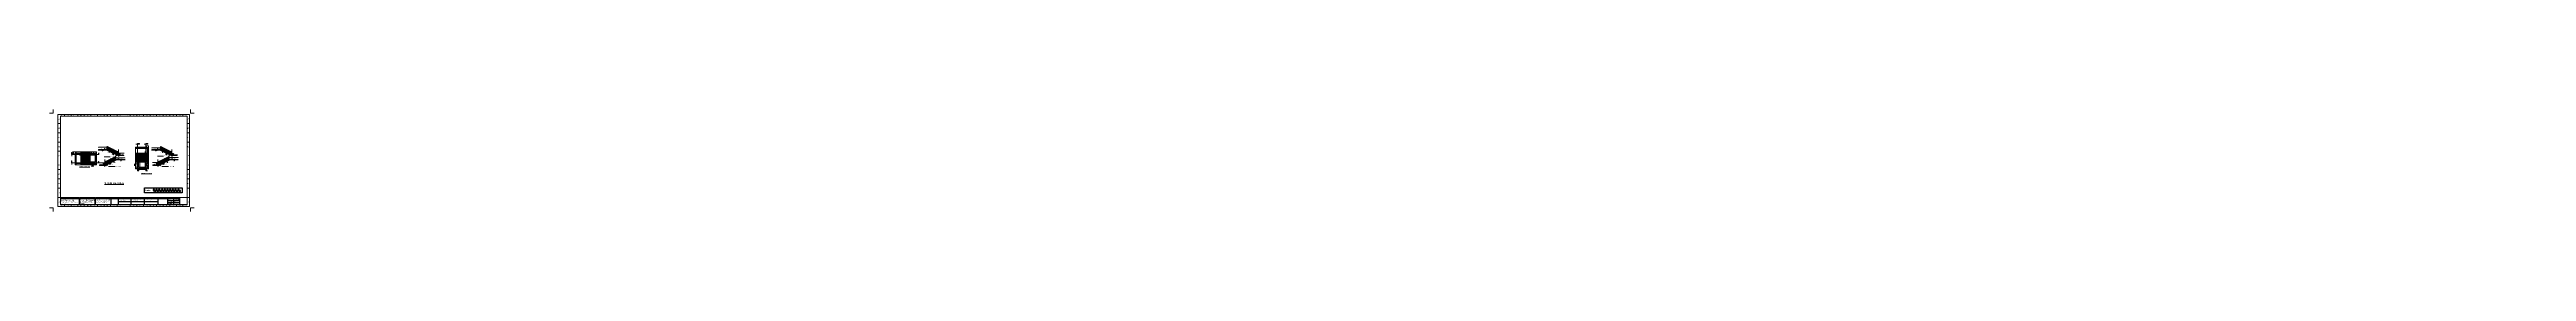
# Model space of a CAD drawing. Header units: inches. Extents: x -250485 to 735580, y -140410 to 288049.
# Drawn here: x 60938 to 93627, y 20858 to 22210 of the extents above; entities that cross this region are included whole.
import ezdxf

# ---------------------------------------------------------------- set-up
doc = ezdxf.new("R2010")
doc.units = ezdxf.units.IN
doc.header["$MEASUREMENT"] = 0
doc.header["$PDMODE"] = 35
doc.layers.get('0').update_dxf_attribs({"lineweight": 0})
doc.layers.get('Defpoints').update_dxf_attribs({"lineweight": 0})
doc.layers.add('-TB', color=7, linetype='Continuous')
doc.layers.add('SRAIRTEXT', color=7, linetype='Continuous')
for name, color, linetype, lineweight in [('AN-TEXT', 251, 'Continuous', 15), ('COLUMN-2', 102, 'Continuous', 0), ('DIM', 7, 'Continuous', 0), ('DIM 01', 250, 'Continuous', 9), ('DIM.', 251, 'Continuous', 5), ('DIM_WORKING', 7, 'Continuous', 0), ('Dimen', 252, 'Continuous', 18), ('FF-VALVES', 170, 'Continuous', 18), ('HATCH', 252, 'Continuous', 0), ('Inline', 7, 'Continuous', 0), ('Layer1', 134, 'Continuous', 0), ('Masjid', 222, 'Continuous', 0), ('Outline', 7, 'Continuous', 0), ('ROD', 10, 'Continuous', 0), ('Scale', 7, 'Continuous', 0), ('Scale_Text', 7, 'Continuous', 0), ('Stair', 171, 'Continuous', 0), ('SYMBLE', 86, 'Continuous', 0), ('T-TEXT', 7, 'Continuous', 15), ('TAXT', 7, 'Continuous', 0), ('Text', 7, 'Continuous', 0), ('TEXT_TITLEBOX', 7, 'Continuous', 13), ('Titelblk', 7, 'Continuous', 25), ('TITLE', 7, 'Continuous', 20), ('WALL (I)', 7, 'Continuous', 0)]:
    doc.layers.add(name, color=color, linetype=linetype, lineweight=lineweight)
doc.styles.add('AA', font='arial.ttf')
doc.styles.add('ARCH', font='times.ttf')
doc.styles.add('ARIAL', font='times.ttf')
doc.styles.add('arial narrow', font='tahoma.ttf')
doc.styles.add('isop', font='isocpeur.ttf')
doc.styles.add('MONOTEXT', font='txt')
doc.styles.add('REG', font='times.ttf')
doc.styles.add('SHT-TEXT-1', font='times.ttf', dxfattribs={"height": 12})
doc.styles.get("Standard").update_dxf_attribs({"font": 'arialbd.ttf', "height": 24})
doc.styles.add('SX', font='arial.ttf')
doc.styles.add('TEXT', font='arial.ttf')
doc.dimstyles.new('1-4', dxfattribs={"dimtxt": 20, "dimasz": 4, "dimexe": 3, "dimexo": 3, "dimgap": 0.25, "dimtad": 1, "dimdec": 1, "dimzin": 3, "dimdsep": 46, "dimlunit": 4, "dimtxsty": 'Standard', "dimblk": 'errrre', "dimcen": 4, "dimse1": 1, "dimse2": 1, "dimclrd": 256, "dimclre": 256, "dimclrt": 7, "dimadec": 0, "dimazin": 0, "dimtfac": 0.9, "dimtdec": 1, "dimtix": 1, "dimtmove": 2, "dimatfit": 3, "dimfxl": 3, "dimtolj": 1, "dimtzin": 0, "dimlwd": -1, "dimlwe": -1, "dimarcsym": 0})
doc.dimstyles.new('Dim-Pres', dxfattribs={"dimtxt": 5.5, "dimasz": 2, "dimexe": 1.5, "dimexo": 1.5, "dimgap": 1, "dimtad": 3, "dimdec": 0, "dimzin": 3, "dimdsep": 46, "dimlunit": 4, "dimtxsty": 'REG', "dimblk": 'point', "dimcen": 2, "dimclrd": 256, "dimclre": 256, "dimclrt": 7, "dimadec": 0, "dimazin": 0, "dimtfac": 0.75, "dimtdec": 0, "dimtmove": 1, "dimatfit": 3, "dimldrblk": 'point', "dimfxl": 0, "dimtolj": 1, "dimtzin": 0, "dimlwd": -1, "dimlwe": -1, "dimarcsym": 1})
doc.dimstyles.new('DIM1', dxfattribs={"dimtxt": 15, "dimasz": 24, "dimexe": 0, "dimexo": 0, "dimgap": 20, "dimtad": 0, "dimdec": 0, "dimzin": 3, "dimdsep": 46, "dimlunit": 3, "dimtxsty": 'SX', "dimblk": 'OPEN30', "dimcen": 0, "dimse1": 1, "dimse2": 1, "dimclrd": 256, "dimclrt": 2, "dimadec": 0, "dimazin": 0, "dimtfac": 1, "dimtdec": 0, "dimtmove": 2, "dimatfit": 0, "dimldrblk": 'OPEN30', "dimfxl": 1, "dimtvp": 1, "dimtolj": 1, "dimtzin": 3, "dimlwd": -1, "dimarcsym": 0})
doc.dimstyles.new('X-SECTION', dxfattribs={"dimtxt": 2, "dimasz": 1.5, "dimexe": 1, "dimexo": 1, "dimgap": 1, "dimtad": 1, "dimdec": 1, "dimzin": 3, "dimdsep": 46, "dimlunit": 4, "dimtxsty": 'Standard', "dimblk1": 'ARCHTICK', "dimblk2": 'ARCHTICK', "dimsah": 1, "dimcen": 0.09375, "dimdle": 1, "dimclrd": 6, "dimclre": 6, "dimclrt": 6, "dimadec": 0, "dimazin": 0, "dimtfac": 1, "dimtdec": 1, "dimtofl": 0, "dimtmove": 1, "dimatfit": 3, "dimfxl": 3, "dimtolj": 1, "dimtzin": 0, "dimlwd": -1, "dimlwe": -1, "dimarcsym": 0})

# ---------------------------------------------------------------- blocks, each defined once
blk = doc.blocks.new('PAGE')
at = {"layer": 'Inline', "color": 252, "lineweight": 15}
blk.add_lwpolyline([(178051641, 22656441), (178051641, 22657236), (178050505, 22657236), (178050505, 22656441)], close=True, dxfattribs=at)
at = {"layer": 'Outline', "color": 252, "lineweight": 15}
for p, q in [((178051663, 22657253), (178050483, 22657253)), ((178051663, 22656424), (178051663, 22657253)), ((178050483, 22656424), (178051663, 22656424))]:
    blk.add_line(p, q, dxfattribs=at)
blk.add_lwpolyline([(178050483, 22657253), (178050483, 22656424)], dxfattribs=at)
at = {"layer": 'Scale', "color": 252, "lineweight": 9}
for p, q in [((178050542, 22657236), (178050542, 22657253)), ((178050601, 22657236), (178050601, 22657253)), ((178050660, 22657236), (178050660, 22657253)), ((178050719, 22657236), (178050719, 22657253)), ((178050778, 22657236), (178050778, 22657253)), ((178050837, 22657236), (178050837, 22657253)), ((178050896, 22657236), (178050896, 22657253)), ((178050955, 22657236), (178050955, 22657253)), ((178051014, 22657236), (178051014, 22657253)), ((178051132, 22657236), (178051132, 22657253)), ((178051191, 22657236), (178051191, 22657253)), ((178051250, 22657236), (178051250, 22657253)), ((178051309, 22657236), (178051309, 22657253)), ((178051368, 22657236), (178051368, 22657253)), ((178051427, 22657236), (178051427, 22657253)), ((178051486, 22657236), (178051486, 22657253)), ((178051545, 22657236), (178051545, 22657253)), ((178051604, 22657236), (178051604, 22657253)), ((178050483, 22657170), (178050505, 22657170)), ((178050483, 22657087), (178050505, 22657087)), ((178050483, 22657004), (178050505, 22657004)), ((178051641, 22657170), (178051663, 22657170)), ((178051641, 22657087), (178051663, 22657087)), ((178051641, 22657004), (178051663, 22657004)), ((178050483, 22656921), (178050505, 22656921)), ((178050483, 22656756), (178050505, 22656756)), ((178051641, 22656756), (178051663, 22656756)), ((178050483, 22656673), (178050505, 22656673)), ((178050483, 22656590), (178050505, 22656590)), ((178051641, 22656673), (178051663, 22656673)), ((178051641, 22656590), (178051663, 22656590)), ((178050483, 22656507), (178050505, 22656507)), ((178050542, 22656424), (178050542, 22656441)), ((178050601, 22656424), (178050601, 22656441)), ((178050660, 22656424), (178050660, 22656441)), ((178050719, 22656424), (178050719, 22656441)), ((178050778, 22656424), (178050778, 22656441)), ((178050837, 22656424), (178050837, 22656441)), ((178050896, 22656424), (178050896, 22656441)), ((178050955, 22656424), (178050955, 22656441)), ((178051014, 22656424), (178051014, 22656441)), ((178051132, 22656424), (178051132, 22656441)), ((178051191, 22656424), (178051191, 22656441)), ((178051250, 22656424), (178051250, 22656441)), ((178051309, 22656424), (178051309, 22656441)), ((178051368, 22656424), (178051368, 22656441)), ((178051427, 22656424), (178051427, 22656441)), ((178051486, 22656424), (178051486, 22656441)), ((178051545, 22656424), (178051545, 22656441)), ((178051604, 22656424), (178051604, 22656441)), ((178051641, 22656507), (178051663, 22656507)), ((178051641, 22656507), (178051663, 22656507)), ((178051641, 22656507), (178051663, 22656507))]:
    blk.add_line(p, q, dxfattribs=at)
at = {"layer": 'Scale_Text', "color": 252, "lineweight": 13, "attachment_point": 5}
for s, insert, char_height, width in [('A', (178050494, 22657211), 11, 8.36), ('01', (178050513, 22657244), 8.43, 2.51), ('02', (178050572, 22657244), 8.43, 2.51), ('03', (178050631, 22657244), 8.43, 2.51), ('04', (178050690, 22657244), 8.43, 2.51), ('05', (178050749, 22657244), 8.43, 2.51), ('06', (178050808, 22657244), 8.43, 2.51), ('07', (178050867, 22657244), 8.43, 2.51), ('08', (178050926, 22657244), 8.43, 2.51), ('09', (178050984, 22657244), 8.43, 2.51), ('10', (178051043, 22657244), 8.43, 2.51), ('11', (178051102, 22657244), 8.43, 2.51), ('12', (178051161, 22657244), 8.43, 2.51), ('13', (178051220, 22657244), 8.43, 2.51), ('14', (178051279, 22657244), 8.43, 2.51), ('15', (178051338, 22657244), 8.43, 2.51), ('16', (178051397, 22657244), 8.43, 2.51), ('17', (178051456, 22657244), 8.43, 2.51), ('18', (178051515, 22657244), 8.43, 2.51), ('19', (178051574, 22657244), 8.43, 2.51), ('20', (178051633, 22657244), 8.43, 2.51), ('A', (178051652, 22657211), 11, 8.36), ('C', (178050494, 22657045), 11, 8.36), ('B', (178050494, 22657128), 11, 8.36), ('D', (178050494, 22656963), 11, 8.36), ('B', (178051652, 22657128), 11, 8.36), ('C', (178051652, 22657045), 11, 8.36), ('D', (178051652, 22656963), 11, 8.36), ('E', (178050494, 22656880), 11, 8.36), ('F', (178050494, 22656797), 11, 8.36), ('E', (178051652, 22656881), 11, 8.36), ('F', (178051652, 22656797), 11, 8.36), ('G', (178050494, 22656714), 11, 8.36), ('H', (178050494, 22656631), 11, 8.36), ('I', (178050494, 22656549), 11, 8.36), ('G', (178051652, 22656714), 11, 8.36), ('H', (178051652, 22656631), 11, 8.36), ('I', (178051652, 22656549), 11, 8.36), ('J', (178050494, 22656466), 11, 8.36), ('01', (178050513, 22656433), 8.43, 2.51), ('02', (178050572, 22656433), 8.43, 2.51), ('03', (178050631, 22656433), 8.43, 2.51), ('04', (178050690, 22656433), 8.43, 2.51), ('05', (178050749, 22656433), 8.43, 2.51), ('06', (178050808, 22656433), 8.43, 2.51), ('07', (178050867, 22656433), 8.43, 2.51), ('08', (178050926, 22656433), 8.43, 2.51), ('09', (178050984, 22656433), 8.43, 2.51), ('10', (178051043, 22656433), 8.43, 2.51), ('11', (178051102, 22656433), 8.43, 2.51), ('12', (178051161, 22656433), 8.43, 2.51), ('13', (178051220, 22656433), 8.43, 2.51), ('14', (178051279, 22656433), 8.43, 2.51), ('15', (178051338, 22656433), 8.43, 2.51), ('16', (178051397, 22656433), 8.43, 2.51), ('17', (178051456, 22656433), 8.43, 2.51), ('18', (178051515, 22656433), 8.43, 2.51), ('19', (178051574, 22656433), 8.43, 2.51), ('20', (178051633, 22656433), 8.43, 2.51), ('J', (178051652, 22656466), 11, 8.36)]:
    blk.add_mtext(s, dxfattribs=dict(at, insert=insert, char_height=char_height, width=width))
blk = doc.blocks.new('Title')
at = {"layer": 'Defpoints', "color": 1, "ltscale": 10}
for points in [[(-102338, -85271), (-102338, -85371), (-102438, -85371)], [(-98623, -85271), (-98623, -85371), (-98523, -85371)], [(-102338, -88042), (-102338, -87942), (-102438, -87942)], [(-98623, -88042), (-98623, -87942), (-98523, -87942)]]:
    blk.add_lwpolyline(points, dxfattribs=at)
at = {"layer": 'Titelblk', "color": 3, "linetype": 'Continuous', "lineweight": 0, "xscale": 3.014611567961765, "yscale": 3.014611567959946, "zscale": 3.014611567966516}
blk.add_blockref('PAGE', (-536855256, -68388224), dxfattribs=at)
blk = doc.blocks.new('_ArchTick')
at = {"color": 0, "linetype": 'ByBlock', "const_width": 0.15}
blk.add_lwpolyline([(-0.5, -0.5), (0.5, 0.5)], dxfattribs=at)
blk = doc.blocks.new('*D654')
at = {"layer": 'Defpoints', "color": 0, "ltscale": 30, "transparency": 16777216}
for p in [(32590, 34074), (32612, 34063), (32617, 34074)]:
    blk.add_point(p, dxfattribs=at)
at = {"layer": 'TAXT', "ltscale": 30, "transparency": 16777216}
blk.add_line((32595, 34085), (32617, 34074), dxfattribs=at)
at = {"layer": 'TAXT', "ltscale": 30, "transparency": 16777216, "xscale": 3, "yscale": 3, "zscale": 3}
for p, rotation in [((32595, 34085), 153.4349488229182), ((32617, 34074), 333.4349488229182)]:
    blk.add_blockref('_ArchTick', p, dxfattribs=dict(at, rotation=rotation))
at = {"layer": 'TAXT', "ltscale": 30, "transparency": 16777216, "insert": (32607, 34082), "char_height": 3, "attachment_point": 5, "rotation": 333.4349, "style": 'SX'}
blk.add_mtext('\\A1;15"', dxfattribs=at)
blk = doc.blocks.new('*D655')
at = {"layer": 'Defpoints', "color": 0, "ltscale": 30, "transparency": 16777216}
for p in [(32714, 34010), (32728, 34003), (32723, 33993)]:
    blk.add_point(p, dxfattribs=at)
at = {"layer": 'TAXT', "ltscale": 30, "transparency": 16777216}
blk.add_line((32709, 34000), (32723, 33993), dxfattribs=at)
at = {"layer": 'TAXT', "ltscale": 30, "transparency": 16777216, "xscale": 3, "yscale": 3, "zscale": 3}
for p, rotation in [((32709, 34000), 153.434948822922), ((32723, 33993), 333.434948822922)]:
    blk.add_blockref('_ArchTick', p, dxfattribs=dict(at, rotation=rotation))
at = {"layer": 'TAXT', "ltscale": 30, "transparency": 16777216, "insert": (32717, 33999), "char_height": 3, "attachment_point": 5, "rotation": 333.4349, "style": 'SX'}
blk.add_mtext('\\A1;1\'-3"', dxfattribs=at)
blk = doc.blocks.new('*D656')
at = {"layer": 'Defpoints', "color": 0, "ltscale": 30, "transparency": 16777216}
for p in [(32740, 34000), (32755, 34000), (32755, 33989)]:
    blk.add_point(p, dxfattribs=at)
at = {"layer": 'TAXT', "ltscale": 30, "transparency": 16777216}
blk.add_line((32740, 33989), (32755, 33989), dxfattribs=at)
at = {"layer": 'TAXT', "ltscale": 30, "transparency": 16777216, "xscale": 3, "yscale": 3, "zscale": 3, "rotation": 180}
blk.add_blockref('_ArchTick', (32740, 33989), dxfattribs=at)
at = {"layer": 'TAXT', "ltscale": 30, "transparency": 16777216, "xscale": 3, "yscale": 3, "zscale": 3}
blk.add_blockref('_ArchTick', (32755, 33989), dxfattribs=at)
at = {"layer": 'TAXT', "ltscale": 30, "transparency": 16777216, "insert": (32748, 33992), "char_height": 3, "attachment_point": 5, "style": 'SX'}
blk.add_mtext('\\A1;1\'-3"', dxfattribs=at)
blk = doc.blocks.new('*D657')
at = {"layer": 'Defpoints', "color": 0, "ltscale": 30, "transparency": 16777216}
for p in [(32569, 34074), (32584, 34081), (32584, 34074)]:
    blk.add_point(p, dxfattribs=at)
at = {"layer": 'TAXT', "ltscale": 30, "transparency": 16777216}
blk.add_line((32569, 34081), (32584, 34081), dxfattribs=at)
at = {"layer": 'TAXT', "ltscale": 30, "transparency": 16777216, "xscale": 3, "yscale": 3, "zscale": 3, "rotation": 180}
blk.add_blockref('_ArchTick', (32569, 34081), dxfattribs=at)
at = {"layer": 'TAXT', "ltscale": 30, "transparency": 16777216, "xscale": 3, "yscale": 3, "zscale": 3}
blk.add_blockref('_ArchTick', (32584, 34081), dxfattribs=at)
at = {"layer": 'TAXT', "ltscale": 30, "transparency": 16777216, "insert": (32576, 34084), "char_height": 3, "attachment_point": 5, "style": 'SX'}
blk.add_mtext('\\A1;1\'-3"', dxfattribs=at)
blk = doc.blocks.new('*D658')
at = {"layer": 'Defpoints', "color": 0, "ltscale": 30, "transparency": 16777216}
for p in [(32603, 34077), (32735, 34005), (32748, 34077)]:
    blk.add_point(p, dxfattribs=at)
at = {"layer": 'TAXT', "ltscale": 30, "transparency": 16777216}
blk.add_line((32748, 34005), (32748, 34077), dxfattribs=at)
at = {"layer": 'TAXT', "ltscale": 30, "transparency": 16777216, "xscale": 3, "yscale": 3, "zscale": 3}
for p, rotation in [((32748, 34077), 90), ((32748, 34005), 270)]:
    blk.add_blockref('_ArchTick', p, dxfattribs=dict(at, rotation=rotation))
at = {"layer": 'TAXT', "ltscale": 30, "transparency": 16777216, "insert": (32745, 34041), "char_height": 3, "attachment_point": 5, "rotation": 90, "style": 'SX'}
blk.add_mtext('\\A1;5\'-3"', dxfattribs=at)
blk = doc.blocks.new('*D659')
at = {"layer": 'Defpoints', "color": 0, "ltscale": 30, "transparency": 16777216}
for p in [(32665, 34032), (32672, 34029), (32675, 34035)]:
    blk.add_point(p, dxfattribs=at)
at = {"layer": 'TAXT', "ltscale": 30, "transparency": 16777216}
for p, q in [((32665, 34032), (32664, 34029)), ((32668, 34038), (32665, 34032)), ((32668, 34038), (32669, 34041))]:
    blk.add_line(p, q, dxfattribs=at)
at = {"layer": 'TAXT', "ltscale": 30, "transparency": 16777216, "xscale": 3, "yscale": 3, "zscale": 3}
for p, rotation in [((32665, 34032), 63.43494882292201), ((32668, 34038), 243.434948822922)]:
    blk.add_blockref('_ArchTick', p, dxfattribs=dict(at, rotation=rotation))
at = {"layer": 'TAXT', "ltscale": 30, "transparency": 16777216, "insert": (32657, 34029), "char_height": 3, "attachment_point": 5, "rotation": 63.4349, "style": 'SX'}
blk.add_mtext('\\A1;8"', dxfattribs=at)
blk = doc.blocks.new('*D660')
at = {"layer": 'Defpoints', "color": 0, "ltscale": 30, "transparency": 16777216}
for p in [(32675, 34039), (32675, 34035), (32687, 34035)]:
    blk.add_point(p, dxfattribs=at)
at = {"layer": 'TAXT', "ltscale": 30, "transparency": 16777216}
blk.add_line((32687, 34039), (32675, 34039), dxfattribs=at)
at = {"layer": 'TAXT', "ltscale": 30, "transparency": 16777216, "xscale": 3, "yscale": 3, "zscale": 3, "rotation": 180}
blk.add_blockref('_ArchTick', (32675, 34039), dxfattribs=at)
at = {"layer": 'TAXT', "ltscale": 30, "transparency": 16777216, "xscale": 3, "yscale": 3, "zscale": 3}
blk.add_blockref('_ArchTick', (32687, 34039), dxfattribs=at)
at = {"layer": 'TAXT', "ltscale": 30, "transparency": 16777216, "insert": (32681, 34042), "char_height": 3, "attachment_point": 5, "style": 'SX'}
blk.add_mtext('\\A1;11"', dxfattribs=at)
blk = doc.blocks.new('*D661')
at = {"layer": 'Defpoints', "color": 0, "ltscale": 30, "transparency": 16777216}
for p in [(32687, 34035), (32687, 34029), (32691, 34029)]:
    blk.add_point(p, dxfattribs=at)
at = {"layer": 'TAXT', "ltscale": 30, "transparency": 16777216}
for p, q in [((32691, 34035), (32691, 34038)), ((32691, 34035), (32691, 34029)), ((32691, 34029), (32691, 34026))]:
    blk.add_line(p, q, dxfattribs=at)
at = {"layer": 'TAXT', "ltscale": 30, "transparency": 16777216, "xscale": 3, "yscale": 3, "zscale": 3}
for p, rotation in [((32691, 34035), 270), ((32691, 34029), 90)]:
    blk.add_blockref('_ArchTick', p, dxfattribs=dict(at, rotation=rotation))
at = {"layer": 'TAXT', "ltscale": 30, "transparency": 16777216, "insert": (32700, 34032), "char_height": 3, "attachment_point": 5, "rotation": 90, "style": 'SX'}
blk.add_mtext('\\A1;5"', dxfattribs=at)
blk = doc.blocks.new('*D662')
at = {"layer": 'Defpoints', "color": 0, "ltscale": 30, "transparency": 16777216}
for p in [(32695, 33943), (32700, 33933), (32722, 33944)]:
    blk.add_point(p, dxfattribs=at)
at = {"layer": 'TAXT', "ltscale": 30, "transparency": 16777216}
blk.add_line((32717, 33954), (32695, 33943), dxfattribs=at)
at = {"layer": 'TAXT', "ltscale": 30, "transparency": 16777216, "xscale": 3, "yscale": 3, "zscale": 3}
for p, rotation in [((32695, 33943), 206.5650511770856), ((32717, 33954), 26.5650511770857)]:
    blk.add_blockref('_ArchTick', p, dxfattribs=dict(at, rotation=rotation))
at = {"layer": 'TAXT', "ltscale": 30, "transparency": 16777216, "insert": (32705, 33952), "char_height": 3, "attachment_point": 5, "rotation": 26.5651, "style": 'SX'}
blk.add_mtext('\\A1;15"', dxfattribs=at)
blk = doc.blocks.new('*D663')
at = {"layer": 'Defpoints', "color": 0, "ltscale": 30, "transparency": 16777216}
for p in [(32585, 33873), (32590, 33863), (32598, 33880)]:
    blk.add_point(p, dxfattribs=at)
at = {"layer": 'TAXT', "ltscale": 30, "transparency": 16777216}
blk.add_line((32603, 33870), (32590, 33863), dxfattribs=at)
at = {"layer": 'TAXT', "ltscale": 30, "transparency": 16777216, "xscale": 3, "yscale": 3, "zscale": 3}
for p, rotation in [((32590, 33863), 206.565051177078), ((32603, 33870), 26.56505117707803)]:
    blk.add_blockref('_ArchTick', p, dxfattribs=dict(at, rotation=rotation))
at = {"layer": 'TAXT', "ltscale": 30, "transparency": 16777216, "insert": (32595, 33869), "char_height": 3, "attachment_point": 5, "rotation": 26.5651, "style": 'SX'}
blk.add_mtext('\\A1;1\'-3"', dxfattribs=at)
blk = doc.blocks.new('*D664')
at = {"layer": 'Defpoints', "color": 0, "ltscale": 30, "transparency": 16777216}
for p in [(32557, 33870), (32557, 33859), (32572, 33870)]:
    blk.add_point(p, dxfattribs=at)
at = {"layer": 'TAXT', "ltscale": 30, "transparency": 16777216}
blk.add_line((32572, 33859), (32557, 33859), dxfattribs=at)
at = {"layer": 'TAXT', "ltscale": 30, "transparency": 16777216, "xscale": 3, "yscale": 3, "zscale": 3, "rotation": 180}
blk.add_blockref('_ArchTick', (32557, 33859), dxfattribs=at)
at = {"layer": 'TAXT', "ltscale": 30, "transparency": 16777216, "xscale": 3, "yscale": 3, "zscale": 3}
blk.add_blockref('_ArchTick', (32572, 33859), dxfattribs=at)
at = {"layer": 'TAXT', "ltscale": 30, "transparency": 16777216, "insert": (32564, 33862), "char_height": 3, "attachment_point": 5, "style": 'SX'}
blk.add_mtext('\\A1;1\'-3"', dxfattribs=at)
blk = doc.blocks.new('*D665')
at = {"layer": 'Defpoints', "color": 0, "ltscale": 30, "transparency": 16777216}
for p in [(32728, 33951), (32728, 33944), (32743, 33944)]:
    blk.add_point(p, dxfattribs=at)
at = {"layer": 'TAXT', "ltscale": 30, "transparency": 16777216}
blk.add_line((32743, 33951), (32728, 33951), dxfattribs=at)
at = {"layer": 'TAXT', "ltscale": 30, "transparency": 16777216, "xscale": 3, "yscale": 3, "zscale": 3, "rotation": 180}
blk.add_blockref('_ArchTick', (32728, 33951), dxfattribs=at)
at = {"layer": 'TAXT', "ltscale": 30, "transparency": 16777216, "xscale": 3, "yscale": 3, "zscale": 3}
blk.add_blockref('_ArchTick', (32743, 33951), dxfattribs=at)
at = {"layer": 'TAXT', "ltscale": 30, "transparency": 16777216, "insert": (32736, 33954), "char_height": 3, "attachment_point": 5, "style": 'SX'}
blk.add_mtext('\\A1;1\'-3"', dxfattribs=at)
blk = doc.blocks.new('*D666')
at = {"layer": 'Defpoints', "color": 0, "ltscale": 30, "transparency": 16777216}
for p in [(32564, 33946), (32577, 33874), (32709, 33946)]:
    blk.add_point(p, dxfattribs=at)
at = {"layer": 'TAXT', "ltscale": 30, "transparency": 16777216}
blk.add_line((32564, 33874), (32564, 33946), dxfattribs=at)
at = {"layer": 'TAXT', "ltscale": 30, "transparency": 16777216, "xscale": 3, "yscale": 3, "zscale": 3}
for p, rotation in [((32564, 33946), 90), ((32564, 33874), 270)]:
    blk.add_blockref('_ArchTick', p, dxfattribs=dict(at, rotation=rotation))
at = {"layer": 'TAXT', "ltscale": 30, "transparency": 16777216, "insert": (32561, 33910), "char_height": 3, "attachment_point": 5, "rotation": 90, "style": 'SX'}
blk.add_mtext('\\A1;5\'-3"', dxfattribs=at)
blk = doc.blocks.new('*D667')
at = {"layer": 'Defpoints', "color": 0, "ltscale": 30, "transparency": 16777216}
for p in [(32637, 33904), (32641, 33898), (32647, 33902)]:
    blk.add_point(p, dxfattribs=at)
at = {"layer": 'TAXT', "ltscale": 30, "transparency": 16777216}
for p, q in [((32644, 33908), (32643, 33910)), ((32644, 33908), (32647, 33902)), ((32647, 33902), (32649, 33899))]:
    blk.add_line(p, q, dxfattribs=at)
at = {"layer": 'TAXT', "ltscale": 30, "transparency": 16777216, "xscale": 3, "yscale": 3, "zscale": 3}
for p, rotation in [((32644, 33908), 296.565051177078), ((32647, 33902), 116.565051177078)]:
    blk.add_blockref('_ArchTick', p, dxfattribs=dict(at, rotation=rotation))
at = {"layer": 'TAXT', "ltscale": 30, "transparency": 16777216, "insert": (32655, 33899), "char_height": 3, "attachment_point": 5, "rotation": 296.5651, "style": 'SX'}
blk.add_mtext('\\A1;8"', dxfattribs=at)
blk = doc.blocks.new('*D668')
at = {"layer": 'Defpoints', "color": 0, "ltscale": 30, "transparency": 16777216}
for p in [(32625, 33904), (32637, 33908), (32637, 33904)]:
    blk.add_point(p, dxfattribs=at)
at = {"layer": 'TAXT', "ltscale": 30, "transparency": 16777216}
blk.add_line((32625, 33908), (32637, 33908), dxfattribs=at)
at = {"layer": 'TAXT', "ltscale": 30, "transparency": 16777216, "xscale": 3, "yscale": 3, "zscale": 3, "rotation": 180}
blk.add_blockref('_ArchTick', (32625, 33908), dxfattribs=at)
at = {"layer": 'TAXT', "ltscale": 30, "transparency": 16777216, "xscale": 3, "yscale": 3, "zscale": 3}
blk.add_blockref('_ArchTick', (32637, 33908), dxfattribs=at)
at = {"layer": 'TAXT', "ltscale": 30, "transparency": 16777216, "insert": (32631, 33911), "char_height": 3, "attachment_point": 5, "style": 'SX'}
blk.add_mtext('\\A1;11"', dxfattribs=at)
blk = doc.blocks.new('*D669')
at = {"layer": 'Defpoints', "color": 0, "ltscale": 30, "transparency": 16777216}
for p in [(32621, 33898), (32625, 33904), (32625, 33898)]:
    blk.add_point(p, dxfattribs=at)
at = {"layer": 'TAXT', "ltscale": 30, "transparency": 16777216}
for p, q in [((32621, 33904), (32621, 33907)), ((32621, 33904), (32621, 33898)), ((32621, 33898), (32621, 33895))]:
    blk.add_line(p, q, dxfattribs=at)
at = {"layer": 'TAXT', "ltscale": 30, "transparency": 16777216, "xscale": 3, "yscale": 3, "zscale": 3}
for p, rotation in [((32621, 33904), 270), ((32621, 33898), 90)]:
    blk.add_blockref('_ArchTick', p, dxfattribs=dict(at, rotation=rotation))
at = {"layer": 'TAXT', "ltscale": 30, "transparency": 16777216, "insert": (32615, 33901), "char_height": 3, "attachment_point": 5, "rotation": 90, "style": 'SX'}
blk.add_mtext('\\A1;5"', dxfattribs=at)
blk = doc.blocks.new('*D678')
at = {"layer": 'Defpoints', "color": 0, "ltscale": 30, "transparency": 16777216}
for p in [(33294, 34074), (33316, 34063), (33321, 34074)]:
    blk.add_point(p, dxfattribs=at)
at = {"layer": 'TAXT', "ltscale": 30, "transparency": 16777216}
blk.add_line((33299, 34085), (33321, 34074), dxfattribs=at)
at = {"layer": 'TAXT', "ltscale": 30, "transparency": 16777216, "xscale": 3, "yscale": 3, "zscale": 3}
for p, rotation in [((33299, 34085), 153.4349488229143), ((33321, 34074), 333.4349488229143)]:
    blk.add_blockref('_ArchTick', p, dxfattribs=dict(at, rotation=rotation))
at = {"layer": 'TAXT', "ltscale": 30, "transparency": 16777216, "insert": (33311, 34082), "char_height": 3, "attachment_point": 5, "rotation": 333.4349, "style": 'SX'}
blk.add_mtext('\\A1;15"', dxfattribs=at)
blk = doc.blocks.new('*D679')
at = {"layer": 'Defpoints', "color": 0, "ltscale": 30, "transparency": 16777216}
for p in [(33418, 34010), (33431, 34003), (33426, 33993)]:
    blk.add_point(p, dxfattribs=at)
at = {"layer": 'TAXT', "ltscale": 30, "transparency": 16777216}
blk.add_line((33413, 34000), (33426, 33993), dxfattribs=at)
at = {"layer": 'TAXT', "ltscale": 30, "transparency": 16777216, "xscale": 3, "yscale": 3, "zscale": 3}
for p, rotation in [((33413, 34000), 153.434948822922), ((33426, 33993), 333.434948822922)]:
    blk.add_blockref('_ArchTick', p, dxfattribs=dict(at, rotation=rotation))
at = {"layer": 'TAXT', "ltscale": 30, "transparency": 16777216, "insert": (33421, 33999), "char_height": 3, "attachment_point": 5, "rotation": 333.4349, "style": 'SX'}
blk.add_mtext('\\A1;1\'-3"', dxfattribs=at)
blk = doc.blocks.new('*D680')
at = {"layer": 'Defpoints', "color": 0, "ltscale": 30, "transparency": 16777216}
for p in [(33444, 34000), (33459, 34000), (33459, 33989)]:
    blk.add_point(p, dxfattribs=at)
at = {"layer": 'TAXT', "ltscale": 30, "transparency": 16777216}
blk.add_line((33444, 33989), (33459, 33989), dxfattribs=at)
at = {"layer": 'TAXT', "ltscale": 30, "transparency": 16777216, "xscale": 3, "yscale": 3, "zscale": 3, "rotation": 180}
blk.add_blockref('_ArchTick', (33444, 33989), dxfattribs=at)
at = {"layer": 'TAXT', "ltscale": 30, "transparency": 16777216, "xscale": 3, "yscale": 3, "zscale": 3}
blk.add_blockref('_ArchTick', (33459, 33989), dxfattribs=at)
at = {"layer": 'TAXT', "ltscale": 30, "transparency": 16777216, "insert": (33452, 33992), "char_height": 3, "attachment_point": 5, "style": 'SX'}
blk.add_mtext('\\A1;1\'-3"', dxfattribs=at)
blk = doc.blocks.new('*D681')
at = {"layer": 'Defpoints', "color": 0, "ltscale": 30, "transparency": 16777216}
for p in [(33273, 34074), (33288, 34081), (33288, 34074)]:
    blk.add_point(p, dxfattribs=at)
at = {"layer": 'TAXT', "ltscale": 30, "transparency": 16777216}
blk.add_line((33273, 34081), (33288, 34081), dxfattribs=at)
at = {"layer": 'TAXT', "ltscale": 30, "transparency": 16777216, "xscale": 3, "yscale": 3, "zscale": 3, "rotation": 180}
blk.add_blockref('_ArchTick', (33273, 34081), dxfattribs=at)
at = {"layer": 'TAXT', "ltscale": 30, "transparency": 16777216, "xscale": 3, "yscale": 3, "zscale": 3}
blk.add_blockref('_ArchTick', (33288, 34081), dxfattribs=at)
at = {"layer": 'TAXT', "ltscale": 30, "transparency": 16777216, "insert": (33280, 34084), "char_height": 3, "attachment_point": 5, "style": 'SX'}
blk.add_mtext('\\A1;1\'-3"', dxfattribs=at)
blk = doc.blocks.new('*D682')
at = {"layer": 'Defpoints', "color": 0, "ltscale": 30, "transparency": 16777216}
for p in [(33307, 34077), (33438, 34005), (33452, 34077)]:
    blk.add_point(p, dxfattribs=at)
at = {"layer": 'TAXT', "ltscale": 30, "transparency": 16777216}
blk.add_line((33452, 34005), (33452, 34077), dxfattribs=at)
at = {"layer": 'TAXT', "ltscale": 30, "transparency": 16777216, "xscale": 3, "yscale": 3, "zscale": 3}
for p, rotation in [((33452, 34077), 90), ((33452, 34005), 270)]:
    blk.add_blockref('_ArchTick', p, dxfattribs=dict(at, rotation=rotation))
at = {"layer": 'TAXT', "ltscale": 30, "transparency": 16777216, "insert": (33449, 34041), "char_height": 3, "attachment_point": 5, "rotation": 90, "style": 'SX'}
blk.add_mtext('\\A1;5\'-3"', dxfattribs=at)
blk = doc.blocks.new('*D683')
at = {"layer": 'Defpoints', "color": 0, "ltscale": 30, "transparency": 16777216}
for p in [(33369, 34032), (33375, 34029), (33378, 34035)]:
    blk.add_point(p, dxfattribs=at)
at = {"layer": 'TAXT', "ltscale": 30, "transparency": 16777216}
for p, q in [((33369, 34032), (33367, 34029)), ((33372, 34038), (33369, 34032)), ((33372, 34038), (33373, 34041))]:
    blk.add_line(p, q, dxfattribs=at)
at = {"layer": 'TAXT', "ltscale": 30, "transparency": 16777216, "xscale": 3, "yscale": 3, "zscale": 3}
for p, rotation in [((33369, 34032), 63.43494882292201), ((33372, 34038), 243.434948822922)]:
    blk.add_blockref('_ArchTick', p, dxfattribs=dict(at, rotation=rotation))
at = {"layer": 'TAXT', "ltscale": 30, "transparency": 16777216, "insert": (33361, 34029), "char_height": 3, "attachment_point": 5, "rotation": 63.4349, "style": 'SX'}
blk.add_mtext('\\A1;8"', dxfattribs=at)
blk = doc.blocks.new('*D684')
at = {"layer": 'Defpoints', "color": 0, "ltscale": 30, "transparency": 16777216}
for p in [(33378, 34039), (33378, 34035), (33390, 34035)]:
    blk.add_point(p, dxfattribs=at)
at = {"layer": 'TAXT', "ltscale": 30, "transparency": 16777216}
blk.add_line((33390, 34039), (33378, 34039), dxfattribs=at)
at = {"layer": 'TAXT', "ltscale": 30, "transparency": 16777216, "xscale": 3, "yscale": 3, "zscale": 3, "rotation": 180}
blk.add_blockref('_ArchTick', (33378, 34039), dxfattribs=at)
at = {"layer": 'TAXT', "ltscale": 30, "transparency": 16777216, "xscale": 3, "yscale": 3, "zscale": 3}
blk.add_blockref('_ArchTick', (33390, 34039), dxfattribs=at)
at = {"layer": 'TAXT', "ltscale": 30, "transparency": 16777216, "insert": (33384, 34042), "char_height": 3, "attachment_point": 5, "style": 'SX'}
blk.add_mtext('\\A1;11"', dxfattribs=at)
blk = doc.blocks.new('*D685')
at = {"layer": 'Defpoints', "color": 0, "ltscale": 30, "transparency": 16777216}
for p in [(33390, 34035), (33390, 34029), (33395, 34029)]:
    blk.add_point(p, dxfattribs=at)
at = {"layer": 'TAXT', "ltscale": 30, "transparency": 16777216}
for p, q in [((33395, 34035), (33395, 34038)), ((33395, 34035), (33395, 34029)), ((33395, 34029), (33395, 34026))]:
    blk.add_line(p, q, dxfattribs=at)
at = {"layer": 'TAXT', "ltscale": 30, "transparency": 16777216, "xscale": 3, "yscale": 3, "zscale": 3}
for p, rotation in [((33395, 34035), 270), ((33395, 34029), 90)]:
    blk.add_blockref('_ArchTick', p, dxfattribs=dict(at, rotation=rotation))
at = {"layer": 'TAXT', "ltscale": 30, "transparency": 16777216, "insert": (33404, 34032), "char_height": 3, "attachment_point": 5, "rotation": 90, "style": 'SX'}
blk.add_mtext('\\A1;5"', dxfattribs=at)
blk = doc.blocks.new('*D670')
at = {"layer": 'Defpoints', "color": 0, "ltscale": 30, "transparency": 16777216}
for p in [(33399, 33943), (33404, 33933), (33426, 33944)]:
    blk.add_point(p, dxfattribs=at)
at = {"layer": 'TAXT', "ltscale": 30, "transparency": 16777216}
blk.add_line((33421, 33954), (33399, 33943), dxfattribs=at)
at = {"layer": 'TAXT', "ltscale": 30, "transparency": 16777216, "xscale": 3, "yscale": 3, "zscale": 3}
for p, rotation in [((33399, 33943), 206.5650511770856), ((33421, 33954), 26.5650511770857)]:
    blk.add_blockref('_ArchTick', p, dxfattribs=dict(at, rotation=rotation))
at = {"layer": 'TAXT', "ltscale": 30, "transparency": 16777216, "insert": (33408, 33952), "char_height": 3, "attachment_point": 5, "rotation": 26.5651, "style": 'SX'}
blk.add_mtext('\\A1;15"', dxfattribs=at)
blk = doc.blocks.new('*D671')
at = {"layer": 'Defpoints', "color": 0, "ltscale": 30, "transparency": 16777216}
for p in [(33288, 33873), (33293, 33863), (33302, 33880)]:
    blk.add_point(p, dxfattribs=at)
at = {"layer": 'TAXT', "ltscale": 30, "transparency": 16777216}
blk.add_line((33307, 33870), (33293, 33863), dxfattribs=at)
at = {"layer": 'TAXT', "ltscale": 30, "transparency": 16777216, "xscale": 3, "yscale": 3, "zscale": 3}
for p, rotation in [((33293, 33863), 206.565051177078), ((33307, 33870), 26.56505117707803)]:
    blk.add_blockref('_ArchTick', p, dxfattribs=dict(at, rotation=rotation))
at = {"layer": 'TAXT', "ltscale": 30, "transparency": 16777216, "insert": (33299, 33869), "char_height": 3, "attachment_point": 5, "rotation": 26.5651, "style": 'SX'}
blk.add_mtext('\\A1;1\'-3"', dxfattribs=at)
blk = doc.blocks.new('*D672')
at = {"layer": 'Defpoints', "color": 0, "ltscale": 30, "transparency": 16777216}
for p in [(33261, 33870), (33261, 33859), (33276, 33870)]:
    blk.add_point(p, dxfattribs=at)
at = {"layer": 'TAXT', "ltscale": 30, "transparency": 16777216}
blk.add_line((33276, 33859), (33261, 33859), dxfattribs=at)
at = {"layer": 'TAXT', "ltscale": 30, "transparency": 16777216, "xscale": 3, "yscale": 3, "zscale": 3, "rotation": 180}
blk.add_blockref('_ArchTick', (33261, 33859), dxfattribs=at)
at = {"layer": 'TAXT', "ltscale": 30, "transparency": 16777216, "xscale": 3, "yscale": 3, "zscale": 3}
blk.add_blockref('_ArchTick', (33276, 33859), dxfattribs=at)
at = {"layer": 'TAXT', "ltscale": 30, "transparency": 16777216, "insert": (33268, 33862), "char_height": 3, "attachment_point": 5, "style": 'SX'}
blk.add_mtext('\\A1;1\'-3"', dxfattribs=at)
blk = doc.blocks.new('*D673')
at = {"layer": 'Defpoints', "color": 0, "ltscale": 30, "transparency": 16777216}
for p in [(33432, 33951), (33432, 33944), (33447, 33944)]:
    blk.add_point(p, dxfattribs=at)
at = {"layer": 'TAXT', "ltscale": 30, "transparency": 16777216}
blk.add_line((33447, 33951), (33432, 33951), dxfattribs=at)
at = {"layer": 'TAXT', "ltscale": 30, "transparency": 16777216, "xscale": 3, "yscale": 3, "zscale": 3, "rotation": 180}
blk.add_blockref('_ArchTick', (33432, 33951), dxfattribs=at)
at = {"layer": 'TAXT', "ltscale": 30, "transparency": 16777216, "xscale": 3, "yscale": 3, "zscale": 3}
blk.add_blockref('_ArchTick', (33447, 33951), dxfattribs=at)
at = {"layer": 'TAXT', "ltscale": 30, "transparency": 16777216, "insert": (33439, 33954), "char_height": 3, "attachment_point": 5, "style": 'SX'}
blk.add_mtext('\\A1;1\'-3"', dxfattribs=at)
blk = doc.blocks.new('*D674')
at = {"layer": 'Defpoints', "color": 0, "ltscale": 30, "transparency": 16777216}
for p in [(33267, 33946), (33281, 33874), (33413, 33946)]:
    blk.add_point(p, dxfattribs=at)
at = {"layer": 'TAXT', "ltscale": 30, "transparency": 16777216}
blk.add_line((33267, 33874), (33267, 33946), dxfattribs=at)
at = {"layer": 'TAXT', "ltscale": 30, "transparency": 16777216, "xscale": 3, "yscale": 3, "zscale": 3}
for p, rotation in [((33267, 33946), 90), ((33267, 33874), 270)]:
    blk.add_blockref('_ArchTick', p, dxfattribs=dict(at, rotation=rotation))
at = {"layer": 'TAXT', "ltscale": 30, "transparency": 16777216, "insert": (33264, 33910), "char_height": 3, "attachment_point": 5, "rotation": 90, "style": 'SX'}
blk.add_mtext('\\A1;5\'-3"', dxfattribs=at)
blk = doc.blocks.new('*D675')
at = {"layer": 'Defpoints', "color": 0, "ltscale": 30, "transparency": 16777216}
for p in [(33341, 33904), (33344, 33898), (33351, 33902)]:
    blk.add_point(p, dxfattribs=at)
at = {"layer": 'TAXT', "ltscale": 30, "transparency": 16777216}
for p, q in [((33348, 33908), (33346, 33910)), ((33348, 33908), (33351, 33902)), ((33351, 33902), (33352, 33899))]:
    blk.add_line(p, q, dxfattribs=at)
at = {"layer": 'TAXT', "ltscale": 30, "transparency": 16777216, "xscale": 3, "yscale": 3, "zscale": 3}
for p, rotation in [((33348, 33908), 296.565051177078), ((33351, 33902), 116.565051177078)]:
    blk.add_blockref('_ArchTick', p, dxfattribs=dict(at, rotation=rotation))
at = {"layer": 'TAXT', "ltscale": 30, "transparency": 16777216, "insert": (33359, 33899), "char_height": 3, "attachment_point": 5, "rotation": 296.5651, "style": 'SX'}
blk.add_mtext('\\A1;8"', dxfattribs=at)
blk = doc.blocks.new('*D676')
at = {"layer": 'Defpoints', "color": 0, "ltscale": 30, "transparency": 16777216}
for p in [(33329, 33904), (33341, 33908), (33341, 33904)]:
    blk.add_point(p, dxfattribs=at)
at = {"layer": 'TAXT', "ltscale": 30, "transparency": 16777216}
blk.add_line((33329, 33908), (33341, 33908), dxfattribs=at)
at = {"layer": 'TAXT', "ltscale": 30, "transparency": 16777216, "xscale": 3, "yscale": 3, "zscale": 3, "rotation": 180}
blk.add_blockref('_ArchTick', (33329, 33908), dxfattribs=at)
at = {"layer": 'TAXT', "ltscale": 30, "transparency": 16777216, "xscale": 3, "yscale": 3, "zscale": 3}
blk.add_blockref('_ArchTick', (33341, 33908), dxfattribs=at)
at = {"layer": 'TAXT', "ltscale": 30, "transparency": 16777216, "insert": (33335, 33911), "char_height": 3, "attachment_point": 5, "style": 'SX'}
blk.add_mtext('\\A1;11"', dxfattribs=at)
blk = doc.blocks.new('*D677')
at = {"layer": 'Defpoints', "color": 0, "ltscale": 30, "transparency": 16777216}
for p in [(33325, 33898), (33329, 33904), (33329, 33898)]:
    blk.add_point(p, dxfattribs=at)
at = {"layer": 'TAXT', "ltscale": 30, "transparency": 16777216}
for p, q in [((33325, 33904), (33325, 33907)), ((33325, 33904), (33325, 33898)), ((33325, 33898), (33325, 33895))]:
    blk.add_line(p, q, dxfattribs=at)
at = {"layer": 'TAXT', "ltscale": 30, "transparency": 16777216, "xscale": 3, "yscale": 3, "zscale": 3}
for p, rotation in [((33325, 33904), 270), ((33325, 33898), 90)]:
    blk.add_blockref('_ArchTick', p, dxfattribs=dict(at, rotation=rotation))
at = {"layer": 'TAXT', "ltscale": 30, "transparency": 16777216, "insert": (33319, 33901), "char_height": 3, "attachment_point": 5, "rotation": 90, "style": 'SX'}
blk.add_mtext('\\A1;5"', dxfattribs=at)
blk = doc.blocks.new('dd')
at = {"layer": 'Dimen'}
for p, q in [((-2.88, 0), (2.88, 0)), ((0, -2.88), (0, 2.88))]:
    blk.add_line(p, q, dxfattribs=at)
at = {"layer": 'Dimen', "const_width": 0.36}
blk.add_lwpolyline([(-0.18, 0, 1), (0.18, 0, 1)], format="xyb", close=True, dxfattribs=at)
blk = doc.blocks.new('*D686')
at = {"layer": 'Defpoints', "color": 0, "ltscale": 30, "transparency": 16777216}
for p in [(32359, 34041), (32359, 33967), (32373, 33967)]:
    blk.add_point(p, dxfattribs=at)
at = {"layer": 'TAXT', "ltscale": 30, "transparency": 16777216}
blk.add_line((32373, 34040), (32373, 33968), dxfattribs=at)
for p, rotation in [((32373, 34041), 90), ((32373, 33967), 270)]:
    blk.add_blockref('dd', p, dxfattribs=dict(at, rotation=rotation))
at = {"layer": 'TAXT', "ltscale": 30, "transparency": 16777216, "insert": (32369, 34004), "char_height": 6, "attachment_point": 5, "rotation": 90, "style": 'ARIAL'}
blk.add_mtext('\\A1;6\'-2"', dxfattribs=at)
blk = doc.blocks.new('J')
at = {"layer": 'Masjid'}
blk.add_lwpolyline([(-12, 0), (12, 0), (12, 48), (-12, 48)], close=True, dxfattribs=at)
for points in [[(-2.3, 42, 0.22816), (-12, 24, -0.061948)], [(0, 48, 0.250732), (-2.3, 42, -0.982957)], [(0, 48, -0.250732), (2.3, 42, 0.982957)], [(2.3, 42, -0.22816), (12, 24, 0.061948)]]:
    blk.add_lwpolyline(points, format="xyb", dxfattribs=at)
blk = doc.blocks.new('errrre')
at = {"layer": 'DIM'}
blk.add_blockref('J', (11664.6, 6373), dxfattribs=at)
blk = doc.blocks.new('*D687')
at = {"layer": 'Defpoints', "color": 0, "ltscale": 30, "transparency": 16777216}
for p in [(32359, 33967), (32359, 33955), (32374, 33955)]:
    blk.add_point(p, dxfattribs=at)
at = {"layer": 'TAXT', "ltscale": 30, "transparency": 16777216}
for p, q in [((32374, 33966), (32374, 33956)), ((32374, 33955), (32374, 33936))]:
    blk.add_line(p, q, dxfattribs=at)
for p, rotation in [((32374, 33967), 90), ((32374, 33955), 270)]:
    blk.add_blockref('dd', p, dxfattribs=dict(at, rotation=rotation))
at = {"layer": 'TAXT', "ltscale": 30, "transparency": 16777216, "insert": (32370, 33945), "char_height": 6, "attachment_point": 5, "rotation": 90, "style": 'ARIAL'}
blk.add_mtext('\\A1;1\'-0"', dxfattribs=at)
blk = doc.blocks.new('*D688')
at = {"layer": 'Defpoints', "color": 0, "ltscale": 30, "transparency": 16777216}
for p in [(32359, 33955), (32359, 33881), (32372, 33881)]:
    blk.add_point(p, dxfattribs=at)
at = {"layer": 'TAXT', "ltscale": 30, "transparency": 16777216}
blk.add_line((32372, 33954), (32372, 33882), dxfattribs=at)
for p, rotation in [((32372, 33955), 90), ((32372, 33881), 270)]:
    blk.add_blockref('dd', p, dxfattribs=dict(at, rotation=rotation))
at = {"layer": 'TAXT', "ltscale": 30, "transparency": 16777216, "insert": (32368, 33918), "char_height": 6, "attachment_point": 5, "rotation": 90, "style": 'ARIAL'}
blk.add_mtext('\\A1;6\'-2"', dxfattribs=at)
blk = doc.blocks.new('*D689')
at = {"layer": 'Defpoints', "color": 0, "ltscale": 30, "transparency": 16777216}
for p in [(32177, 34041), (32452, 34041), (32452, 34025)]:
    blk.add_point(p, dxfattribs=at)
at = {"layer": 'TAXT', "ltscale": 30, "transparency": 16777216}
blk.add_line((32178, 34025), (32451, 34025), dxfattribs=at)
at = {"layer": 'TAXT', "ltscale": 30, "transparency": 16777216, "rotation": 180}
blk.add_blockref('dd', (32177, 34025), dxfattribs=at)
at = {"layer": 'TAXT', "ltscale": 30, "transparency": 16777216}
blk.add_blockref('dd', (32452, 34025), dxfattribs=at)
at = {"layer": 'TAXT', "ltscale": 30, "transparency": 16777216, "insert": (32315, 34029), "char_height": 6, "attachment_point": 5, "style": 'ARIAL'}
blk.add_mtext('\\A1;22\'-11"', dxfattribs=at)
blk = doc.blocks.new('*D690')
at = {"layer": 'Defpoints', "color": 0, "ltscale": 30, "transparency": 16777216}
for p in [(32372, 33889), (32372, 33882), (32452, 33881)]:
    blk.add_point(p, dxfattribs=at)
at = {"layer": 'TAXT', "ltscale": 30, "transparency": 16777216}
blk.add_line((32451, 33889), (32373, 33889), dxfattribs=at)
at = {"layer": 'TAXT', "ltscale": 30, "transparency": 16777216, "rotation": 180}
blk.add_blockref('dd', (32372, 33889), dxfattribs=at)
at = {"layer": 'TAXT', "ltscale": 30, "transparency": 16777216}
blk.add_blockref('dd', (32452, 33889), dxfattribs=at)
at = {"layer": 'TAXT', "ltscale": 30, "transparency": 16777216, "insert": (32412, 33894), "char_height": 6, "attachment_point": 5, "style": 'ARIAL'}
blk.add_mtext('\\A1;6\'-8"', dxfattribs=at)
blk = doc.blocks.new('*D691')
at = {"layer": 'Defpoints', "color": 0, "ltscale": 30, "transparency": 16777216}
for p in [(32177, 33891), (32177, 33881), (32249, 33881)]:
    blk.add_point(p, dxfattribs=at)
at = {"layer": 'TAXT', "ltscale": 30, "transparency": 16777216}
blk.add_line((32248, 33891), (32178, 33891), dxfattribs=at)
at = {"layer": 'TAXT', "ltscale": 30, "transparency": 16777216, "rotation": 180}
blk.add_blockref('dd', (32177, 33891), dxfattribs=at)
at = {"layer": 'TAXT', "ltscale": 30, "transparency": 16777216}
blk.add_blockref('dd', (32249, 33891), dxfattribs=at)
at = {"layer": 'TAXT', "ltscale": 30, "transparency": 16777216, "insert": (32213, 33895), "char_height": 6, "attachment_point": 5, "style": 'ARIAL'}
blk.add_mtext('\\A1;6\'-0"', dxfattribs=at)
blk = doc.blocks.new('*D692')
at = {"layer": 'Defpoints', "color": 0, "ltscale": 30, "transparency": 16777216}
for p in [(32177, 34041), (32177, 33878), (32190, 33878)]:
    blk.add_point(p, dxfattribs=at)
at = {"layer": 'TAXT', "ltscale": 30, "transparency": 16777216}
blk.add_line((32190, 34040), (32190, 33879), dxfattribs=at)
for p, rotation in [((32190, 34041), 90), ((32190, 33878), 270)]:
    blk.add_blockref('dd', p, dxfattribs=dict(at, rotation=rotation))
at = {"layer": 'TAXT', "ltscale": 30, "transparency": 16777216, "insert": (32186, 33960), "char_height": 6, "attachment_point": 5, "rotation": 90, "style": 'ARIAL'}
blk.add_mtext('\\A1;13\'-6"', dxfattribs=at)
blk = doc.blocks.new('*D693')
at = {"layer": 'Defpoints', "color": 0, "ltscale": 30, "transparency": 16777216}
for p in [(32154, 34022), (32177, 34022), (32177, 34015)]:
    blk.add_point(p, dxfattribs=at)
at = {"layer": 'TAXT', "ltscale": 30, "transparency": 16777216}
blk.add_line((32155, 34015), (32176, 34015), dxfattribs=at)
at = {"layer": 'TAXT', "ltscale": 30, "transparency": 16777216, "rotation": 180}
blk.add_blockref('dd', (32154, 34015), dxfattribs=at)
at = {"layer": 'TAXT', "ltscale": 30, "transparency": 16777216}
blk.add_blockref('dd', (32177, 34015), dxfattribs=at)
at = {"layer": 'TAXT', "ltscale": 30, "transparency": 16777216, "insert": (32166, 34019), "char_height": 6, "attachment_point": 5, "style": 'ARIAL'}
blk.add_mtext('\\A1;2\'-0"', dxfattribs=at)
blk = doc.blocks.new('*D694')
at = {"layer": 'Defpoints', "color": 0, "ltscale": 30, "transparency": 16777216}
for p in [(32144, 34046), (32154, 34046), (32154, 34022)]:
    blk.add_point(p, dxfattribs=at)
at = {"layer": 'TAXT', "ltscale": 30, "transparency": 16777216}
blk.add_line((32144, 34023), (32144, 34045), dxfattribs=at)
for p, rotation in [((32144, 34046), 90), ((32144, 34022), 270)]:
    blk.add_blockref('dd', p, dxfattribs=dict(at, rotation=rotation))
at = {"layer": 'TAXT', "ltscale": 30, "transparency": 16777216, "insert": (32140, 34034), "char_height": 6, "attachment_point": 5, "rotation": 90, "style": 'ARIAL'}
blk.add_mtext('\\A1;2\'-0"', dxfattribs=at)
blk = doc.blocks.new('*D695')
at = {"layer": 'Defpoints', "color": 0, "ltscale": 30, "transparency": 16777216}
for p in [(32389, 34022), (32392, 34046), (32392, 34022)]:
    blk.add_point(p, dxfattribs=at)
at = {"layer": 'TAXT', "ltscale": 30, "transparency": 16777216}
blk.add_line((32389, 34045), (32389, 34023), dxfattribs=at)
for p, rotation in [((32389, 34046), 90), ((32389, 34022), 270)]:
    blk.add_blockref('dd', p, dxfattribs=dict(at, rotation=rotation))
at = {"layer": 'TAXT', "ltscale": 30, "transparency": 16777216, "insert": (32385, 34034), "char_height": 6, "attachment_point": 5, "rotation": 90, "style": 'ARIAL'}
blk.add_mtext('\\A1;2\'-0"', dxfattribs=at)
blk = doc.blocks.new('*D696')
at = {"layer": 'Defpoints', "color": 0, "ltscale": 30, "transparency": 16777216}
for p in [(32392, 34022), (32416, 34022), (32416, 34019)]:
    blk.add_point(p, dxfattribs=at)
at = {"layer": 'TAXT', "ltscale": 30, "transparency": 16777216}
blk.add_line((32393, 34019), (32415, 34019), dxfattribs=at)
at = {"layer": 'TAXT', "ltscale": 30, "transparency": 16777216, "rotation": 180}
blk.add_blockref('dd', (32392, 34019), dxfattribs=at)
at = {"layer": 'TAXT', "ltscale": 30, "transparency": 16777216}
blk.add_blockref('dd', (32416, 34019), dxfattribs=at)
at = {"layer": 'TAXT', "ltscale": 30, "transparency": 16777216, "insert": (32404, 34023), "char_height": 6, "attachment_point": 5, "style": 'ARIAL'}
blk.add_mtext('\\A1;2\'-0"', dxfattribs=at)
blk = doc.blocks.new('*D697')
at = {"layer": 'Defpoints', "color": 0, "ltscale": 30, "transparency": 16777216}
for p in [(32394, 33869), (32398, 33881), (32398, 33869)]:
    blk.add_point(p, dxfattribs=at)
at = {"layer": 'TAXT', "ltscale": 30, "transparency": 16777216}
for p, q in [((32394, 33880), (32394, 33870)), ((32394, 33869), (32394, 33850))]:
    blk.add_line(p, q, dxfattribs=at)
for p, rotation in [((32394, 33881), 90), ((32394, 33869), 270)]:
    blk.add_blockref('dd', p, dxfattribs=dict(at, rotation=rotation))
at = {"layer": 'TAXT', "ltscale": 30, "transparency": 16777216, "insert": (32390, 33859), "char_height": 6, "attachment_point": 5, "rotation": 90, "style": 'ARIAL'}
blk.add_mtext('\\A1;1\'-0"', dxfattribs=at)
blk = doc.blocks.new('*D698')
at = {"layer": 'Defpoints', "color": 0, "ltscale": 30, "transparency": 16777216}
for p in [(32398, 33869), (32416, 33869), (32416, 33858)]:
    blk.add_point(p, dxfattribs=at)
at = {"layer": 'TAXT', "ltscale": 30, "transparency": 16777216}
blk.add_line((32399, 33858), (32415, 33858), dxfattribs=at)
at = {"layer": 'TAXT', "ltscale": 30, "transparency": 16777216, "rotation": 180}
blk.add_blockref('dd', (32398, 33858), dxfattribs=at)
at = {"layer": 'TAXT', "ltscale": 30, "transparency": 16777216}
blk.add_blockref('dd', (32416, 33858), dxfattribs=at)
at = {"layer": 'TAXT', "ltscale": 30, "transparency": 16777216, "insert": (32407, 33862), "char_height": 6, "attachment_point": 5, "style": 'ARIAL'}
blk.add_mtext('\\A1;1\'-6"', dxfattribs=at)
blk = doc.blocks.new('*D699')
at = {"layer": 'Defpoints', "color": 0, "ltscale": 30, "transparency": 16777216}
for p in [(32976, 33921), (33050, 33921), (33050, 33911)]:
    blk.add_point(p, dxfattribs=at)
at = {"layer": 'TAXT', "ltscale": 30, "transparency": 16777216}
blk.add_line((32977, 33911), (33049, 33911), dxfattribs=at)
at = {"layer": 'TAXT', "ltscale": 30, "transparency": 16777216, "rotation": 180}
blk.add_blockref('dd', (32976, 33911), dxfattribs=at)
at = {"layer": 'TAXT', "ltscale": 30, "transparency": 16777216}
blk.add_blockref('dd', (33050, 33911), dxfattribs=at)
at = {"layer": 'TAXT', "ltscale": 30, "transparency": 16777216, "insert": (33013, 33915), "char_height": 6, "attachment_point": 5, "style": 'ARIAL'}
blk.add_mtext('\\A1;6\'-2"', dxfattribs=at)
blk = doc.blocks.new('*D700')
at = {"layer": 'Defpoints', "color": 0, "ltscale": 30, "transparency": 16777216}
for p in [(33050, 33921), (33062, 33921), (33062, 33910)]:
    blk.add_point(p, dxfattribs=at)
at = {"layer": 'TAXT', "ltscale": 30, "transparency": 16777216}
for p, q in [((33051, 33910), (33061, 33910)), ((33062, 33910), (33080, 33910))]:
    blk.add_line(p, q, dxfattribs=at)
at = {"layer": 'TAXT', "ltscale": 30, "transparency": 16777216, "rotation": 180}
blk.add_blockref('dd', (33050, 33910), dxfattribs=at)
at = {"layer": 'TAXT', "ltscale": 30, "transparency": 16777216}
blk.add_blockref('dd', (33062, 33910), dxfattribs=at)
at = {"layer": 'TAXT', "ltscale": 30, "transparency": 16777216, "insert": (33072, 33915), "char_height": 6, "attachment_point": 5, "style": 'ARIAL'}
blk.add_mtext('\\A1;1\'-0"', dxfattribs=at)
blk = doc.blocks.new('*D701')
at = {"layer": 'Defpoints', "color": 0, "ltscale": 30, "transparency": 16777216}
for p in [(33062, 33921), (33136, 33921), (33136, 33910)]:
    blk.add_point(p, dxfattribs=at)
at = {"layer": 'TAXT', "ltscale": 30, "transparency": 16777216}
blk.add_line((33063, 33910), (33135, 33910), dxfattribs=at)
at = {"layer": 'TAXT', "ltscale": 30, "transparency": 16777216, "rotation": 180}
blk.add_blockref('dd', (33062, 33910), dxfattribs=at)
at = {"layer": 'TAXT', "ltscale": 30, "transparency": 16777216}
blk.add_blockref('dd', (33136, 33910), dxfattribs=at)
at = {"layer": 'TAXT', "ltscale": 30, "transparency": 16777216, "insert": (33099, 33914), "char_height": 6, "attachment_point": 5, "style": 'ARIAL'}
blk.add_mtext('\\A1;6\'-2"', dxfattribs=at)
blk = doc.blocks.new('*D702')
at = {"layer": 'Defpoints', "color": 0, "ltscale": 30, "transparency": 16777216}
for p in [(32976, 33828), (33136, 33843), (33136, 33828)]:
    blk.add_point(p, dxfattribs=at)
at = {"layer": 'TAXT', "ltscale": 30, "transparency": 16777216}
blk.add_line((32977, 33843), (33135, 33843), dxfattribs=at)
at = {"layer": 'TAXT', "ltscale": 30, "transparency": 16777216, "rotation": 180}
blk.add_blockref('dd', (32976, 33843), dxfattribs=at)
at = {"layer": 'TAXT', "ltscale": 30, "transparency": 16777216}
blk.add_blockref('dd', (33136, 33843), dxfattribs=at)
at = {"layer": 'TAXT', "ltscale": 30, "transparency": 16777216, "insert": (33056, 33847), "char_height": 6, "attachment_point": 5, "style": 'ARIAL'}
blk.add_mtext('\\A1;13\'-4"', dxfattribs=at)
blk = doc.blocks.new('*D703')
at = {"layer": 'Defpoints', "color": 0, "ltscale": 30, "transparency": 16777216}
for p in [(32996, 33823), (33116, 33823), (33116, 33812)]:
    blk.add_point(p, dxfattribs=at)
at = {"layer": 'TAXT', "ltscale": 30, "transparency": 16777216}
blk.add_line((32997, 33812), (33115, 33812), dxfattribs=at)
at = {"layer": 'TAXT', "ltscale": 30, "transparency": 16777216, "rotation": 180}
blk.add_blockref('dd', (32996, 33812), dxfattribs=at)
at = {"layer": 'TAXT', "ltscale": 30, "transparency": 16777216}
blk.add_blockref('dd', (33116, 33812), dxfattribs=at)
at = {"layer": 'TAXT', "ltscale": 30, "transparency": 16777216, "insert": (33056, 33816), "char_height": 6, "attachment_point": 5, "style": 'ARIAL'}
blk.add_mtext('\\A1;10\'-0"', dxfattribs=at)
blk = doc.blocks.new('*D704')
at = {"layer": 'Defpoints', "color": 0, "ltscale": 30, "transparency": 16777216}
for p in [(33118, 33888), (33141, 33892), (33141, 33888)]:
    blk.add_point(p, dxfattribs=at)
at = {"layer": 'TAXT', "ltscale": 30, "transparency": 16777216}
blk.add_line((33119, 33892), (33140, 33892), dxfattribs=at)
at = {"layer": 'TAXT', "ltscale": 30, "transparency": 16777216, "rotation": 180}
blk.add_blockref('dd', (33118, 33892), dxfattribs=at)
at = {"layer": 'TAXT', "ltscale": 30, "transparency": 16777216}
blk.add_blockref('dd', (33141, 33892), dxfattribs=at)
at = {"layer": 'TAXT', "ltscale": 30, "transparency": 16777216, "insert": (33129, 33896), "char_height": 6, "attachment_point": 5, "style": 'ARIAL'}
blk.add_mtext('\\A1;2\'-0"', dxfattribs=at)
blk = doc.blocks.new('*D705')
at = {"layer": 'Defpoints', "color": 0, "ltscale": 30, "transparency": 16777216}
for p in [(33112, 33864), (33118, 33888), (33118, 33864)]:
    blk.add_point(p, dxfattribs=at)
at = {"layer": 'TAXT', "ltscale": 30, "transparency": 16777216}
blk.add_line((33112, 33887), (33112, 33865), dxfattribs=at)
for p, rotation in [((33112, 33888), 90), ((33112, 33864), 270)]:
    blk.add_blockref('dd', p, dxfattribs=dict(at, rotation=rotation))
at = {"layer": 'TAXT', "ltscale": 30, "transparency": 16777216, "insert": (33108, 33876), "char_height": 6, "attachment_point": 5, "rotation": 90, "style": 'ARIAL'}
blk.add_mtext('\\A1;2\'-0"', dxfattribs=at)
blk = doc.blocks.new('*D706')
at = {"layer": 'Defpoints', "color": 0, "ltscale": 30, "transparency": 16777216}
for p in [(32959, 33882), (32964, 33882), (32964, 33864)]:
    blk.add_point(p, dxfattribs=at)
at = {"layer": 'TAXT', "ltscale": 30, "transparency": 16777216}
blk.add_line((32959, 33865), (32959, 33881), dxfattribs=at)
for p, rotation in [((32959, 33882), 90), ((32959, 33864), 270)]:
    blk.add_blockref('dd', p, dxfattribs=dict(at, rotation=rotation))
at = {"layer": 'TAXT', "ltscale": 30, "transparency": 16777216, "insert": (32955, 33873), "char_height": 6, "attachment_point": 5, "rotation": 90, "style": 'ARIAL'}
blk.add_mtext('\\A1;1\'-6"', dxfattribs=at)
blk = doc.blocks.new('*D707')
at = {"layer": 'Defpoints', "color": 0, "ltscale": 30, "transparency": 16777216}
for p in [(32964, 33882), (32976, 33886), (32976, 33882)]:
    blk.add_point(p, dxfattribs=at)
at = {"layer": 'TAXT', "ltscale": 30, "transparency": 16777216}
for p, q in [((32965, 33886), (32975, 33886)), ((32976, 33886), (32994, 33886))]:
    blk.add_line(p, q, dxfattribs=at)
at = {"layer": 'TAXT', "ltscale": 30, "transparency": 16777216, "rotation": 180}
blk.add_blockref('dd', (32964, 33886), dxfattribs=at)
at = {"layer": 'TAXT', "ltscale": 30, "transparency": 16777216}
blk.add_blockref('dd', (32976, 33886), dxfattribs=at)
at = {"layer": 'TAXT', "ltscale": 30, "transparency": 16777216, "insert": (32986, 33890), "char_height": 6, "attachment_point": 5, "style": 'ARIAL'}
blk.add_mtext('\\A1;1\'-0"', dxfattribs=at)
blk = doc.blocks.new('*D708')
at = {"layer": 'Defpoints', "color": 0, "ltscale": 30, "transparency": 16777216}
for p in [(32971, 34103), (33136, 34103), (33136, 34089)]:
    blk.add_point(p, dxfattribs=at)
at = {"layer": 'TAXT', "ltscale": 30, "transparency": 16777216}
blk.add_line((32972, 34089), (33135, 34089), dxfattribs=at)
at = {"layer": 'TAXT', "ltscale": 30, "transparency": 16777216, "rotation": 180}
blk.add_blockref('dd', (32971, 34089), dxfattribs=at)
at = {"layer": 'TAXT', "ltscale": 30, "transparency": 16777216}
blk.add_blockref('dd', (33136, 34089), dxfattribs=at)
at = {"layer": 'TAXT', "ltscale": 30, "transparency": 16777216, "insert": (33054, 34093), "char_height": 6, "attachment_point": 5, "style": 'ARIAL'}
blk.add_mtext('\\A1;13\'-9"', dxfattribs=at)
blk = doc.blocks.new('*D709')
at = {"layer": 'Defpoints', "color": 0, "ltscale": 30, "transparency": 16777216}
for p in [(33127, 34103), (33136, 34103), (33136, 33828)]:
    blk.add_point(p, dxfattribs=at)
at = {"layer": 'TAXT', "ltscale": 30, "transparency": 16777216}
blk.add_line((33127, 33829), (33127, 34102), dxfattribs=at)
for p, rotation in [((33127, 34103), 90), ((33127, 33828), 270)]:
    blk.add_blockref('dd', p, dxfattribs=dict(at, rotation=rotation))
at = {"layer": 'TAXT', "ltscale": 30, "transparency": 16777216, "insert": (33123, 33966), "char_height": 6, "attachment_point": 5, "rotation": 90, "style": 'ARIAL'}
blk.add_mtext('\\A1;22\'-11"', dxfattribs=at)
blk = doc.blocks.new('*D710')
at = {"layer": 'Defpoints', "color": 0, "ltscale": 30, "transparency": 16777216}
for p in [(33305, 34113), (33436, 34047), (33438, 34050)]:
    blk.add_point(p, dxfattribs=at)
at = {"layer": 'TAXT', "ltscale": 30, "transparency": 16777216}
blk.add_line((33307, 34116), (33437, 34050), dxfattribs=at)
for p, rotation in [((33306, 34116), 153.3277114380995), ((33438, 34050), 333.3277114380995)]:
    blk.add_blockref('dd', p, dxfattribs=dict(at, rotation=rotation))
at = {"layer": 'TAXT', "ltscale": 30, "transparency": 16777216, "insert": (33374, 34087), "char_height": 6, "attachment_point": 5, "rotation": 333.3277, "style": 'ARIAL'}
blk.add_mtext('\\A1;12\'-3"', dxfattribs=at)
blk = doc.blocks.new('*D711')
at = {"layer": 'Defpoints', "color": 0, "ltscale": 30, "transparency": 16777216}
for p in [(33301, 34113), (33305, 34113), (33305, 34077)]:
    blk.add_point(p, dxfattribs=at)
at = {"layer": 'TAXT', "ltscale": 30, "transparency": 16777216}
blk.add_line((33301, 34078), (33301, 34112), dxfattribs=at)
for p, rotation in [((33301, 34113), 90), ((33301, 34077), 270)]:
    blk.add_blockref('dd', p, dxfattribs=dict(at, rotation=rotation))
at = {"layer": 'TAXT', "ltscale": 30, "transparency": 16777216, "insert": (33297, 34095), "char_height": 6, "attachment_point": 5, "rotation": 90, "style": 'ARIAL'}
blk.add_mtext('\\A1;3\'-0"', dxfattribs=at)
blk = doc.blocks.new('*D712')
at = {"layer": 'Defpoints', "color": 0, "ltscale": 30, "transparency": 16777216}
for p in [(33278, 33916), (33281, 33916), (33281, 33880)]:
    blk.add_point(p, dxfattribs=at)
at = {"layer": 'TAXT', "ltscale": 30, "transparency": 16777216}
blk.add_line((33278, 33881), (33278, 33915), dxfattribs=at)
for p, rotation in [((33278, 33916), 90), ((33278, 33880), 270)]:
    blk.add_blockref('dd', p, dxfattribs=dict(at, rotation=rotation))
at = {"layer": 'TAXT', "ltscale": 30, "transparency": 16777216, "insert": (33274, 33898), "char_height": 6, "attachment_point": 5, "rotation": 90, "style": 'ARIAL'}
blk.add_mtext('\\A1;3\'-0"', dxfattribs=at)
blk = doc.blocks.new('*D713')
at = {"layer": 'Defpoints', "color": 0, "ltscale": 30, "transparency": 16777216}
for p in [(33281, 33916), (33411, 33987), (33413, 33982)]:
    blk.add_point(p, dxfattribs=at)
at = {"layer": 'TAXT', "ltscale": 30, "transparency": 16777216}
blk.add_line((33280, 33921), (33410, 33986), dxfattribs=at)
for p, rotation in [((33279, 33921), 206.6722885619005), ((33411, 33987), 26.67228856190049)]:
    blk.add_blockref('dd', p, dxfattribs=dict(at, rotation=rotation))
at = {"layer": 'TAXT', "ltscale": 30, "transparency": 16777216, "insert": (33343, 33957), "char_height": 6, "attachment_point": 5, "rotation": 26.6723, "style": 'ARIAL'}
blk.add_mtext('\\A1;12\'-3"', dxfattribs=at)
blk = doc.blocks.new('*D714')
at = {"layer": 'Defpoints', "color": 0, "ltscale": 30, "transparency": 16777216}
for p in [(32574, 33916), (32577, 33916), (32577, 33880)]:
    blk.add_point(p, dxfattribs=at)
at = {"layer": 'TAXT', "ltscale": 30, "transparency": 16777216}
blk.add_line((32574, 33881), (32574, 33915), dxfattribs=at)
for p, rotation in [((32574, 33916), 90), ((32574, 33880), 270)]:
    blk.add_blockref('dd', p, dxfattribs=dict(at, rotation=rotation))
at = {"layer": 'TAXT', "ltscale": 30, "transparency": 16777216, "insert": (32570, 33898), "char_height": 6, "attachment_point": 5, "rotation": 90, "style": 'ARIAL'}
blk.add_mtext('\\A1;3\'-0"', dxfattribs=at)
blk = doc.blocks.new('*D715')
at = {"layer": 'Defpoints', "color": 0, "ltscale": 30, "transparency": 16777216}
for p in [(32577, 33916), (32707, 33987), (32709, 33982)]:
    blk.add_point(p, dxfattribs=at)
at = {"layer": 'TAXT', "ltscale": 30, "transparency": 16777216}
blk.add_line((32576, 33921), (32706, 33986), dxfattribs=at)
for p, rotation in [((32575, 33921), 206.6722885619005), ((32707, 33987), 26.67228856190049)]:
    blk.add_blockref('dd', p, dxfattribs=dict(at, rotation=rotation))
at = {"layer": 'TAXT', "ltscale": 30, "transparency": 16777216, "insert": (32639, 33957), "char_height": 6, "attachment_point": 5, "rotation": 26.6723, "style": 'ARIAL'}
blk.add_mtext('\\A1;12\'-3"', dxfattribs=at)
blk = doc.blocks.new('*D716')
at = {"layer": 'Defpoints', "color": 0, "ltscale": 30, "transparency": 16777216}
for p in [(32601, 34113), (32732, 34047), (32734, 34050)]:
    blk.add_point(p, dxfattribs=at)
at = {"layer": 'TAXT', "ltscale": 30, "transparency": 16777216}
blk.add_line((32603, 34116), (32733, 34050), dxfattribs=at)
for p, rotation in [((32602, 34116), 153.3277114380995), ((32734, 34050), 333.3277114380995)]:
    blk.add_blockref('dd', p, dxfattribs=dict(at, rotation=rotation))
at = {"layer": 'TAXT', "ltscale": 30, "transparency": 16777216, "insert": (32670, 34087), "char_height": 6, "attachment_point": 5, "rotation": 333.3277, "style": 'ARIAL'}
blk.add_mtext('\\A1;12\'-3"', dxfattribs=at)
blk = doc.blocks.new('*D717')
at = {"layer": 'Defpoints', "color": 0, "ltscale": 30, "transparency": 16777216}
for p in [(32594, 34113), (32601, 34113), (32601, 34077)]:
    blk.add_point(p, dxfattribs=at)
at = {"layer": 'TAXT', "ltscale": 30, "transparency": 16777216}
blk.add_line((32594, 34078), (32594, 34112), dxfattribs=at)
for p, rotation in [((32594, 34113), 90), ((32594, 34077), 270)]:
    blk.add_blockref('dd', p, dxfattribs=dict(at, rotation=rotation))
at = {"layer": 'TAXT', "ltscale": 30, "transparency": 16777216, "insert": (32590, 34095), "char_height": 6, "attachment_point": 5, "rotation": 90, "style": 'ARIAL'}
blk.add_mtext('\\A1;3\'-0"', dxfattribs=at)
blk = doc.blocks.new('*D718')
at = {"layer": 'Defpoints', "color": 0, "ltscale": 30, "transparency": 16777216}
for p in [(33426, 33945), (33532, 33973), (33532, 33945)]:
    blk.add_point(p, dxfattribs=at)
at = {"layer": 'TAXT', "ltscale": 30, "transparency": 16777216}
blk.add_line((33427, 33973), (33531, 33973), dxfattribs=at)
at = {"layer": 'TAXT', "ltscale": 30, "transparency": 16777216, "rotation": 180}
blk.add_blockref('dd', (33426, 33973), dxfattribs=at)
at = {"layer": 'TAXT', "ltscale": 30, "transparency": 16777216}
blk.add_blockref('dd', (33532, 33973), dxfattribs=at)
at = {"layer": 'TAXT', "ltscale": 30, "transparency": 16777216, "insert": (33479, 33978), "char_height": 6, "attachment_point": 5, "style": 'ARIAL'}
blk.add_mtext('\\A1;8\'-10"', dxfattribs=at)
blk = doc.blocks.new('*D719')
at = {"layer": 'Defpoints', "color": 0, "ltscale": 30, "transparency": 16777216}
for p in [(33438, 34005), (33520, 34007), (33520, 34005)]:
    blk.add_point(p, dxfattribs=at)
at = {"layer": 'TAXT', "ltscale": 30, "transparency": 16777216}
blk.add_line((33439, 34007), (33519, 34007), dxfattribs=at)
at = {"layer": 'TAXT', "ltscale": 30, "transparency": 16777216, "rotation": 180}
blk.add_blockref('dd', (33438, 34007), dxfattribs=at)
at = {"layer": 'TAXT', "ltscale": 30, "transparency": 16777216}
blk.add_blockref('dd', (33520, 34007), dxfattribs=at)
at = {"layer": 'TAXT', "ltscale": 30, "transparency": 16777216, "insert": (33479, 34011), "char_height": 6, "attachment_point": 5, "style": 'ARIAL'}
blk.add_mtext('\\A1;6\'-10"', dxfattribs=at)
blk = doc.blocks.new('*D720')
at = {"layer": 'Defpoints', "color": 0, "ltscale": 30, "transparency": 16777216}
for p in [(33199, 33874), (33281, 33907), (33281, 33874)]:
    blk.add_point(p, dxfattribs=at)
at = {"layer": 'TAXT', "ltscale": 30, "transparency": 16777216}
blk.add_line((33200, 33907), (33280, 33907), dxfattribs=at)
at = {"layer": 'TAXT', "ltscale": 30, "transparency": 16777216, "rotation": 180}
blk.add_blockref('dd', (33199, 33907), dxfattribs=at)
at = {"layer": 'TAXT', "ltscale": 30, "transparency": 16777216}
blk.add_blockref('dd', (33281, 33907), dxfattribs=at)
at = {"layer": 'TAXT', "ltscale": 30, "transparency": 16777216, "insert": (33240, 33911), "char_height": 6, "attachment_point": 5, "style": 'ARIAL'}
blk.add_mtext('\\A1;6\'-10"', dxfattribs=at)
blk = doc.blocks.new('*D721')
at = {"layer": 'Defpoints', "color": 0, "ltscale": 30, "transparency": 16777216}
for p in [(33188, 34077), (33307, 34098), (33307, 34077)]:
    blk.add_point(p, dxfattribs=at)
at = {"layer": 'TAXT', "ltscale": 30, "transparency": 16777216}
blk.add_line((33189, 34098), (33306, 34098), dxfattribs=at)
at = {"layer": 'TAXT', "ltscale": 30, "transparency": 16777216, "rotation": 180}
blk.add_blockref('dd', (33188, 34098), dxfattribs=at)
at = {"layer": 'TAXT', "ltscale": 30, "transparency": 16777216}
blk.add_blockref('dd', (33307, 34098), dxfattribs=at)
at = {"layer": 'TAXT', "ltscale": 30, "transparency": 16777216, "insert": (33261, 34102), "char_height": 6, "attachment_point": 5, "style": 'ARIAL'}
blk.add_mtext('\\A1;9\'-11"', dxfattribs=at)
blk = doc.blocks.new('*D722')
at = {"layer": 'Defpoints', "color": 0, "ltscale": 30, "transparency": 16777216}
for p in [(32484, 34077), (32603, 34107), (32603, 34077)]:
    blk.add_point(p, dxfattribs=at)
at = {"layer": 'TAXT', "ltscale": 30, "transparency": 16777216}
blk.add_line((32485, 34107), (32602, 34107), dxfattribs=at)
at = {"layer": 'TAXT', "ltscale": 30, "transparency": 16777216, "rotation": 180}
blk.add_blockref('dd', (32484, 34107), dxfattribs=at)
at = {"layer": 'TAXT', "ltscale": 30, "transparency": 16777216}
blk.add_blockref('dd', (32603, 34107), dxfattribs=at)
at = {"layer": 'TAXT', "ltscale": 30, "transparency": 16777216, "insert": (32544, 34111), "char_height": 6, "attachment_point": 5, "style": 'ARIAL'}
blk.add_mtext('\\A1;9\'-11"', dxfattribs=at)
blk = doc.blocks.new('*D723')
at = {"layer": 'Defpoints', "color": 0, "ltscale": 30, "transparency": 16777216}
for p in [(32735, 34005), (32817, 34029), (32817, 34005)]:
    blk.add_point(p, dxfattribs=at)
at = {"layer": 'TAXT', "ltscale": 30, "transparency": 16777216}
blk.add_line((32736, 34029), (32816, 34029), dxfattribs=at)
at = {"layer": 'TAXT', "ltscale": 30, "transparency": 16777216, "rotation": 180}
blk.add_blockref('dd', (32735, 34029), dxfattribs=at)
at = {"layer": 'TAXT', "ltscale": 30, "transparency": 16777216}
blk.add_blockref('dd', (32817, 34029), dxfattribs=at)
at = {"layer": 'TAXT', "ltscale": 30, "transparency": 16777216, "insert": (32776, 34033), "char_height": 6, "attachment_point": 5, "style": 'ARIAL'}
blk.add_mtext('\\A1;6\'-10"', dxfattribs=at)
blk = doc.blocks.new('*D724')
at = {"layer": 'Defpoints', "color": 0, "ltscale": 30, "transparency": 16777216}
for p in [(32709, 33946), (32828, 33966), (32828, 33946)]:
    blk.add_point(p, dxfattribs=at)
at = {"layer": 'TAXT', "ltscale": 30, "transparency": 16777216}
blk.add_line((32710, 33966), (32827, 33966), dxfattribs=at)
at = {"layer": 'TAXT', "ltscale": 30, "transparency": 16777216, "rotation": 180}
blk.add_blockref('dd', (32709, 33966), dxfattribs=at)
at = {"layer": 'TAXT', "ltscale": 30, "transparency": 16777216}
blk.add_blockref('dd', (32828, 33966), dxfattribs=at)
at = {"layer": 'TAXT', "ltscale": 30, "transparency": 16777216, "insert": (32768, 33970), "char_height": 6, "attachment_point": 5, "style": 'ARIAL'}
blk.add_mtext('\\A1;9\'-11"', dxfattribs=at)
blk = doc.blocks.new('*D725')
at = {"layer": 'Defpoints', "color": 0, "ltscale": 30, "transparency": 16777216}
for p in [(32495, 33903), (32495, 33874), (32577, 33874)]:
    blk.add_point(p, dxfattribs=at)
at = {"layer": 'TAXT', "ltscale": 30, "transparency": 16777216}
blk.add_line((32576, 33903), (32496, 33903), dxfattribs=at)
at = {"layer": 'TAXT', "ltscale": 30, "transparency": 16777216, "rotation": 180}
blk.add_blockref('dd', (32495, 33903), dxfattribs=at)
at = {"layer": 'TAXT', "ltscale": 30, "transparency": 16777216}
blk.add_blockref('dd', (32577, 33903), dxfattribs=at)
at = {"layer": 'TAXT', "ltscale": 30, "transparency": 16777216, "insert": (32536, 33907), "char_height": 6, "attachment_point": 5, "style": 'ARIAL'}
blk.add_mtext('\\A1;6\'-10"', dxfattribs=at)
blk = doc.blocks.new('dot')
at = {"color": 4}
for p, q in [((-1.5, 0), (1.5, 0)), ((0, 1.5), (0, -1.5))]:
    blk.add_line(p, q, dxfattribs=at)
at = {"color": 6, "const_width": 0.5}
blk.add_lwpolyline([(-0.25, 0, 1), (0.25, 0, 1)], format="xyb", close=True, dxfattribs=at)
blk = doc.blocks.new('point')
blk.add_blockref('dot', (0, 0))
blk = doc.blocks.new('*D835')
at = {"layer": 'Defpoints', "color": 0, "ltscale": 30, "transparency": 16777216}
for p in [(62072, 21705), (62072, 21633), (62097, 21633)]:
    blk.add_point(p, dxfattribs=at)
at = {"layer": 'Layer1', "ltscale": 30, "transparency": 16777216}
for p, q in [((62093, 21705), (62099, 21705)), ((62093, 21633), (62099, 21633)), ((62097, 21703), (62097, 21635))]:
    blk.add_line(p, q, dxfattribs=at)
at = {"layer": 'Layer1', "ltscale": 30, "transparency": 16777216, "xscale": 2, "yscale": 2, "zscale": 2}
for p, rotation in [((62097, 21705), 90), ((62097, 21633), 270)]:
    blk.add_blockref('point', p, dxfattribs=dict(at, rotation=rotation))
at = {"layer": 'Layer1', "color": 7, "ltscale": 30, "transparency": 16777216, "insert": (62094, 21669), "char_height": 5, "attachment_point": 5, "rotation": 90, "style": 'REG'}
blk.add_mtext('\\A1;6\'-0"', dxfattribs=at)
blk = doc.blocks.new('*D836')
at = {"layer": 'Defpoints', "color": 0, "ltscale": 30, "transparency": 16777216}
for p in [(62077, 21523), (62077, 21430), (62129, 21430)]:
    blk.add_point(p, dxfattribs=at)
at = {"layer": 'Layer1', "ltscale": 30, "transparency": 16777216}
for p, q in [((62125, 21523), (62131, 21523)), ((62125, 21430), (62131, 21430)), ((62129, 21521), (62129, 21432))]:
    blk.add_line(p, q, dxfattribs=at)
at = {"layer": 'Layer1', "ltscale": 30, "transparency": 16777216, "xscale": 2, "yscale": 2, "zscale": 2}
for p, rotation in [((62129, 21523), 90), ((62129, 21430), 270)]:
    blk.add_blockref('point', p, dxfattribs=dict(at, rotation=rotation))
at = {"layer": 'Layer1', "color": 7, "ltscale": 30, "transparency": 16777216, "insert": (62126, 21476), "char_height": 5, "attachment_point": 5, "rotation": 90, "style": 'REG'}
blk.add_mtext('\\A1;7\'-9"', dxfattribs=at)
blk = doc.blocks.new('A$C482318BE')
at = {"layer": 'HATCH', "ltscale": 50}
for points in [[(371.33, 31.14), (373.87, 34.98), (368.8, 34.98)], [(1075.07, 31.14), (1077.6, 34.98), (1072.53, 34.98)], [(361.22, -171.15), (358.68, -167.31), (363.75, -167.31)], [(632.83, -99.15), (630.3, -95.31), (635.37, -95.31)], [(642.95, -40.86), (645.48, -37.02), (640.41, -37.02)], [(1064.95, -171.15), (1062.42, -167.31), (1067.49, -167.31)], [(1336.57, -99.15), (1334.03, -95.31), (1339.1, -95.31)], [(1346.68, -40.86), (1349.22, -37.02), (1344.15, -37.02)]]:
    blk.add_hatch(color=256, dxfattribs=at).paths.add_polyline_path(points)
at = {"layer": 'COLUMN-2'}
for points in [[(23.5, 0), (0, 0), (0, -23.5), (23.5, -23.5)], [(238.5, 0), (262, 0), (262, -23.5), (238.5, -23.5)], [(987.11, 57.12), (987.11, 80.62), (963.61, 80.62), (963.61, 57.12)], [(987.11, -157.88), (987.11, -181.38), (963.61, -181.38), (963.61, -157.88)]]:
    blk.add_lwpolyline(points, close=True, dxfattribs=at)
for points in [[(262.25, -165), (244.25, -165), (244.25, -177), (262.25, -177), (262.25, -165)], [(822.11, -181.63), (822.11, -163.63), (810.11, -163.63), (810.11, -181.63), (822.11, -181.63)]]:
    blk.add_lwpolyline(points, dxfattribs=at)
at = {"layer": 'DIM'}
for p, q in [((405.65, 46.44), (401.5, 46.44)), ((407.58, 29.15), (404.07, 26.15)), ((405.65, 27.62), (405.65, 46.44)), ((469.78, 11.43), (467.88, 10.5)), ((1109.39, 46.44), (1105.23, 46.44)), ((1111.32, 29.15), (1107.8, 26.15)), ((1109.39, 27.62), (1109.39, 46.44)), ((1173.52, 11.43), (1171.61, 10.5)), ((397.36, -175.66), (405.46, -173.52)), ((534.38, -118.86), (536.29, -119.79)), ((596.58, -101.13), (600.1, -104.14)), ((598.51, -102.66), (598.51, -83.85)), ((598.51, -83.85), (602.67, -83.85)), ((606.81, -45.37), (598.71, -43.23)), ((1101.09, -175.66), (1109.19, -173.52)), ((1238.12, -118.86), (1240.02, -119.79)), ((1300.32, -101.13), (1303.83, -104.14)), ((1302.25, -102.66), (1302.25, -83.85)), ((1302.25, -83.85), (1306.4, -83.85)), ((1310.54, -45.37), (1302.44, -43.23))]:
    blk.add_line(p, q, dxfattribs=at)
for points in [[(401.41, -174.59), (401.41, -149.74), (391.39, -149.74)], [(602.76, -44.3), (602.76, -19.46), (612.78, -19.46)], [(1105.14, -174.59), (1105.14, -149.74), (1095.12, -149.74)], [(1306.49, -44.3), (1306.49, -19.46), (1316.51, -19.46)]]:
    blk.add_lwpolyline(points, dxfattribs=at)
for centre, radius in [((404.07, 26.15), 0.886), ((407.58, 29.15), 0.886), ((466.87, 10.38), 1.01), ((470.69, 11.89), 1.01), ((1107.8, 26.15), 0.886), ((1111.32, 29.15), 0.886), ((1170.61, 10.38), 1.01), ((1174.42, 11.89), 1.01), ((481.68, -147.71), 1.01), ((522.49, -17.42), 1.01), ((533.48, -118.4), 1.01), ((537.29, -119.9), 1.01), ((596.58, -101.13), 0.886), ((600.1, -104.14), 0.886), ((1185.41, -147.71), 1.01), ((1226.22, -17.42), 1.01), ((1237.21, -118.4), 1.01), ((1241.03, -119.9), 1.01), ((1300.32, -101.13), 0.886), ((1303.83, -104.14), 0.886)]:
    blk.add_circle(centre, radius, dxfattribs=at)
at = {"layer": 'DIM', "ltscale": 5}
for centre in [(396.44, -176.09), (406.41, -173.17), (597.75, -42.88), (607.73, -45.8), (1100.17, -176.09), (1110.15, -173.17), (1301.49, -42.88), (1311.46, -45.8)]:
    blk.add_circle(centre, 1.01, dxfattribs=at)
at = {"layer": 'DIM_WORKING', "ltscale": 30}
for p, q in [((298, -25), (303, -25)), ((298, -145), (303, -145)), ((842.11, -217.38), (842.11, -222.38)), ((962.11, -217.38), (962.11, -222.38))]:
    blk.add_line(p, q, dxfattribs=at)
at = {"layer": 'HATCH', "ltscale": 50}
for points in [[(330.11, 20.68), (330.11, 27.01), (331.61, 27.01), (328.59, 28.56), (330.22, 28.56), (330.22, 32.9)], [(1033.85, 20.68), (1033.85, 27.01), (1035.35, 27.01), (1032.32, 28.56), (1033.96, 28.56), (1033.96, 32.9)], [(674.05, -109.61), (674.05, -103.28), (672.55, -103.28), (675.58, -101.72), (673.94, -101.72), (673.94, -97.39)], [(1377.79, -109.61), (1377.79, -103.28), (1376.29, -103.28), (1379.31, -101.72), (1377.68, -101.72), (1377.68, -97.39)]]:
    blk.add_lwpolyline(points, dxfattribs=at)
for points in [[(368.8, 34.98), (373.87, 34.98), (371.33, 31.14), (371.33, 31.14)], [(1072.53, 34.98), (1077.6, 34.98), (1075.07, 31.14), (1075.07, 31.14)], [(363.75, -167.31), (358.68, -167.31), (361.22, -171.15), (361.22, -171.15)], [(635.37, -95.31), (630.3, -95.31), (632.83, -99.15), (632.83, -99.15)], [(640.41, -37.02), (645.48, -37.02), (642.95, -40.86), (642.95, -40.86)], [(1067.49, -167.31), (1062.42, -167.31), (1064.95, -171.15), (1064.95, -171.15)], [(1339.1, -95.31), (1334.03, -95.31), (1336.57, -99.15), (1336.57, -99.15)], [(1344.15, -37.02), (1349.22, -37.02), (1346.68, -40.86), (1346.68, -40.86)]]:
    blk.add_lwpolyline(points, close=True, dxfattribs=at)
at = {"layer": 'ROD'}
for p, q in [((435.37, 25.64), (330.11, 25.64)), ((330.22, 29.64), (436.32, 29.64)), ((436.08, 28.64), (414.99, 28.64)), ((435.37, 25.64), (579.37, -46.36)), ((436.08, 28.64), (457.79, 17.78)), ((436.32, 29.64), (500.2, -2.3)), ((1139.11, 25.64), (1033.85, 25.64)), ((1033.96, 29.64), (1140.05, 29.64)), ((1139.81, 28.64), (1118.72, 28.64)), ((1139.11, 25.64), (1283.11, -46.36)), ((1139.81, 28.64), (1161.52, 17.78)), ((1140.05, 29.64), (1203.93, -2.3)), ((430.56, -172.65), (343, -172.65)), ((424.79, -176.65), (343.96, -176.65)), ((417.85, -175.65), (402.85, -175.65)), ((423.5, -172.83), (417.85, -175.65)), ((463.73, -152.71), (423.85, -172.65)), ((568.79, -104.65), (424.79, -176.65)), ((443.97, -165.94), (430.56, -172.65)), ((567.85, -100.65), (503.97, -132.59)), ((540.44, -22.42), (580.32, -42.36)), ((568.09, -101.65), (546.38, -112.5)), ((560.19, -35.66), (573.61, -42.36)), ((673.94, -100.65), (567.85, -100.65)), ((568.09, -101.65), (589.18, -101.65)), ((568.79, -104.65), (674.05, -104.65)), ((573.61, -42.36), (661.17, -42.36)), ((579.37, -46.36), (660.21, -46.36)), ((580.67, -42.54), (586.32, -45.36)), ((586.32, -45.36), (601.32, -45.36)), ((1134.29, -172.65), (1046.73, -172.65)), ((1128.53, -176.65), (1047.69, -176.65)), ((1121.58, -175.65), (1106.58, -175.65)), ((1127.23, -172.83), (1121.58, -175.65)), ((1167.46, -152.71), (1127.58, -172.65)), ((1272.53, -104.65), (1128.53, -176.65)), ((1147.71, -165.94), (1134.29, -172.65)), ((1271.58, -100.65), (1207.7, -132.59)), ((1244.17, -22.42), (1284.05, -42.36)), ((1271.82, -101.65), (1250.11, -112.5)), ((1263.93, -35.66), (1277.34, -42.36)), ((1377.68, -100.65), (1271.58, -100.65)), ((1271.82, -101.65), (1292.91, -101.65)), ((1272.53, -104.65), (1377.79, -104.65)), ((1277.34, -42.36), (1364.9, -42.36)), ((1283.11, -46.36), (1363.94, -46.36)), ((1284.4, -42.54), (1290.05, -45.36)), ((1290.05, -45.36), (1305.05, -45.36))]:
    blk.add_line(p, q, dxfattribs=at)
at = {"layer": 'ROD', "const_width": 0.5}
for points in [[(334.38, 26.09, -1), (334.88, 26.09, -1)], [(337.9, 29.1, -1), (338.4, 29.1, -1)], [(342.13, 26.09, -1), (342.63, 26.09, -1)], [(345.65, 29.1, -1), (346.15, 29.1, -1)], [(349.88, 26.09, -1), (350.38, 26.09, -1)], [(353.4, 29.1, -1), (353.9, 29.1, -1)], [(357.63, 26.09, -1), (358.13, 26.09, -1)], [(360.68, 29.1, -1), (361.18, 29.1, -1)], [(368.43, 29.1, -1), (368.93, 29.1, -1)], [(373.13, 26.09, -1), (373.63, 26.09, -1)], [(380.56, 26.15, -1), (381.06, 26.15, -1)], [(384.08, 29.15, -1), (384.58, 29.15, -1)], [(388.31, 26.15, -1), (388.81, 26.15, -1)], [(391.83, 29.15, -1), (392.33, 29.15, -1)], [(396.07, 26.15, -1), (396.57, 26.15, -1)], [(399.58, 29.15, -1), (400.08, 29.15, -1)], [(403.82, 26.15, -1), (404.32, 26.15, -1)], [(407.33, 29.15, -1), (407.83, 29.15, -1)], [(411.57, 26.15, -1), (412.07, 26.15, -1)], [(415.08, 29.15, -1), (415.58, 29.15, -1)], [(420.76, 29.15, -1), (421.26, 29.15, -1)], [(420.76, 26.15, -1), (421.26, 26.15, -1)], [(428.45, 26.15, -1), (428.95, 26.15, -1)], [(431.93, 29.13, -1), (431.43, 29.13, -1)], [(459.1, 14.15, -1), (459.6, 14.15, -1)], [(463.81, 15.21, -1), (464.31, 15.21, -1)], [(466.62, 10.38, -1), (467.12, 10.38, -1)], [(470.44, 11.89, -1), (470.94, 11.89, -1)], [(473.1, 7.15, -1), (473.6, 7.15, -1)], [(477.07, 8.56, -1), (477.57, 8.56, -1)], [(483.38, 2, -1), (483.88, 2, -1)], [(483.69, 5.24, -1), (484.19, 5.24, -1)], [(490.32, 1.92, -1), (490.82, 1.92, -1)], [(1038.12, 26.09, -1), (1038.62, 26.09, -1)], [(1041.63, 29.1, -1), (1042.13, 29.1, -1)], [(1045.87, 26.09, -1), (1046.37, 26.09, -1)], [(1049.38, 29.1, -1), (1049.88, 29.1, -1)], [(1053.62, 26.09, -1), (1054.12, 26.09, -1)], [(1057.13, 29.1, -1), (1057.63, 29.1, -1)], [(1061.37, 26.09, -1), (1061.87, 26.09, -1)], [(1064.41, 29.1, -1), (1064.91, 29.1, -1)], [(1072.16, 29.1, -1), (1072.66, 29.1, -1)], [(1076.87, 26.09, -1), (1077.37, 26.09, -1)], [(1084.3, 26.15, -1), (1084.8, 26.15, -1)], [(1087.82, 29.15, -1), (1088.32, 29.15, -1)], [(1092.05, 26.15, -1), (1092.55, 26.15, -1)], [(1095.57, 29.15, -1), (1096.07, 29.15, -1)], [(1099.8, 26.15, -1), (1100.3, 26.15, -1)], [(1103.32, 29.15, -1), (1103.82, 29.15, -1)], [(1107.55, 26.15, -1), (1108.05, 26.15, -1)], [(1111.07, 29.15, -1), (1111.57, 29.15, -1)], [(1115.3, 26.15, -1), (1115.8, 26.15, -1)], [(1118.82, 29.15, -1), (1119.32, 29.15, -1)], [(1124.49, 29.15, -1), (1124.99, 29.15, -1)], [(1124.49, 26.15, -1), (1124.99, 26.15, -1)], [(1132.18, 26.15, -1), (1132.68, 26.15, -1)], [(1135.67, 29.13, -1), (1135.17, 29.13, -1)], [(1162.83, 14.15, -1), (1163.33, 14.15, -1)], [(1167.55, 15.21, -1), (1168.05, 15.21, -1)], [(1170.36, 10.38, -1), (1170.86, 10.38, -1)], [(1174.17, 11.89, -1), (1174.67, 11.89, -1)], [(1176.83, 7.15, -1), (1177.33, 7.15, -1)], [(1180.8, 8.56, -1), (1181.3, 8.56, -1)], [(1187.12, 2, -1), (1187.62, 2, -1)], [(1187.43, 5.24, -1), (1187.93, 5.24, -1)], [(1194.05, 1.92, -1), (1194.55, 1.92, -1)], [(349.67, -173.17, 1), (349.17, -173.17, 1)], [(349.69, -176.09, 1), (349.19, -176.09, 1)], [(356.77, -173.17, 1), (356.27, -173.17, 1)], [(356.77, -176.09, 1), (356.27, -176.09, 1)], [(366.78, -173.17, 1), (366.28, -173.17, 1)], [(366.78, -176.09, 1), (366.28, -176.09, 1)], [(376.75, -173.17, 1), (376.25, -173.17, 1)], [(376.75, -176.09, 1), (376.25, -176.09, 1)], [(386.72, -173.17, 1), (386.22, -173.17, 1)], [(386.72, -176.09, 1), (386.22, -176.09, 1)], [(396.69, -173.17, 1), (396.19, -173.17, 1)], [(396.69, -176.09, 1), (396.19, -176.09, 1)], [(406.66, -173.17, 1), (406.16, -173.17, 1)], [(406.66, -176.09, 1), (406.16, -176.09, 1)], [(416.63, -173.17, 1), (416.13, -173.17, 1)], [(416.63, -176.09, 1), (416.13, -176.09, 1)], [(424.39, -173.07, 1), (423.89, -173.07, 1)], [(424.78, -176.09, 1), (424.28, -176.09, 1)], [(430.12, -173.62, 1), (429.62, -173.62, 1)], [(431.01, -169.75, 1), (430.51, -169.75, 1)], [(436.59, -170.38, 1), (436.09, -170.38, 1)], [(437.64, -166.42, 1), (437.14, -166.42, 1)], [(443.07, -167.14, 1), (442.57, -167.14, 1)], [(444.27, -163.1, 1), (443.77, -163.1, 1)], [(449.54, -163.9, 1), (449.04, -163.9, 1)], [(450.89, -159.78, 1), (450.39, -159.78, 1)], [(456.02, -160.66, 1), (455.52, -160.66, 1)], [(457.52, -156.46, 1), (457.02, -156.46, 1)], [(462.5, -157.42, 1), (462, -157.42, 1)], [(468.97, -154.19, 1), (468.47, -154.19, 1)], [(475.45, -150.95, 1), (474.95, -150.95, 1)], [(481.93, -147.71, 1), (481.43, -147.71, 1)], [(488.4, -144.47, 1), (487.9, -144.47, 1)], [(489.86, -1.23, -1), (490.36, -1.23, -1)], [(494.88, -141.23, 1), (494.38, -141.23, 1)], [(496.34, -4.47, -1), (496.84, -4.47, -1)], [(496.95, -1.4, -1), (497.45, -1.4, -1)], [(501.35, -138, 1), (500.85, -138, 1)], [(502.81, -7.71, -1), (503.31, -7.71, -1)], [(507.22, -131.69, 1), (506.72, -131.69, 1)], [(507.83, -134.76, 1), (507.33, -134.76, 1)], [(509.29, -10.95, -1), (509.79, -10.95, -1)], [(513.85, -128.36, 1), (513.35, -128.36, 1)], [(514.31, -131.52, 1), (513.81, -131.52, 1)], [(515.77, -14.19, -1), (516.27, -14.19, -1)], [(520.47, -125.04, 1), (519.97, -125.04, 1)], [(520.78, -128.28, 1), (520.28, -128.28, 1)], [(522.24, -17.42, -1), (522.74, -17.42, -1)], [(527.1, -121.72, 1), (526.6, -121.72, 1)], [(528.72, -20.66, -1), (529.22, -20.66, -1)], [(531.07, -123.14, 1), (530.57, -123.14, 1)], [(533.73, -118.4, 1), (533.23, -118.4, 1)], [(535.19, -23.9, -1), (535.69, -23.9, -1)], [(537.54, -119.9, 1), (537.04, -119.9, 1)], [(540.35, -115.08, 1), (539.85, -115.08, 1)], [(541.67, -27.14, -1), (542.17, -27.14, -1)], [(545.07, -116.14, 1), (544.57, -116.14, 1)], [(546.65, -26.18, -1), (547.15, -26.18, -1)], [(548.15, -30.38, -1), (548.65, -30.38, -1)], [(553.27, -29.5, -1), (553.77, -29.5, -1)], [(554.62, -33.61, -1), (555.12, -33.61, -1)], [(559.9, -32.82, -1), (560.4, -32.82, -1)], [(561.1, -36.85, -1), (561.6, -36.85, -1)], [(566.53, -36.14, -1), (567.03, -36.14, -1)], [(567.58, -40.09, -1), (568.08, -40.09, -1)], [(572.23, -101.16, 1), (572.73, -101.16, 1)], [(573.15, -39.46, -1), (573.65, -39.46, -1)], [(574.05, -43.33, -1), (574.55, -43.33, -1)], [(575.72, -104.14, 1), (575.22, -104.14, 1)], [(579.39, -45.8, -1), (579.89, -45.8, -1)], [(579.78, -42.78, -1), (580.28, -42.78, -1)], [(583.41, -101.13, 1), (582.91, -101.13, 1)], [(583.41, -104.14, 1), (582.91, -104.14, 1)], [(587.53, -42.88, -1), (588.03, -42.88, -1)], [(587.53, -45.8, -1), (588.03, -45.8, -1)], [(589.08, -101.13, 1), (588.58, -101.13, 1)], [(592.6, -104.14, 1), (592.1, -104.14, 1)], [(596.83, -101.13, 1), (596.33, -101.13, 1)], [(597.5, -42.88, -1), (598, -42.88, -1)], [(597.5, -45.8, -1), (598, -45.8, -1)], [(600.35, -104.14, 1), (599.85, -104.14, 1)], [(604.58, -101.13, 1), (604.08, -101.13, 1)], [(607.48, -42.88, -1), (607.98, -42.88, -1)], [(607.48, -45.8, -1), (607.98, -45.8, -1)], [(608.1, -104.14, 1), (607.6, -104.14, 1)], [(612.33, -101.13, 1), (611.83, -101.13, 1)], [(615.85, -104.14, 1), (615.35, -104.14, 1)], [(617.45, -42.88, -1), (617.95, -42.88, -1)], [(617.45, -45.8, -1), (617.95, -45.8, -1)], [(620.08, -101.13, 1), (619.58, -101.13, 1)], [(623.6, -104.14, 1), (623.1, -104.14, 1)], [(627.42, -42.88, -1), (627.92, -42.88, -1)], [(627.42, -45.8, -1), (627.92, -45.8, -1)], [(631.03, -104.19, 1), (630.53, -104.19, 1)], [(635.74, -101.18, 1), (635.24, -101.18, 1)], [(637.39, -42.88, -1), (637.89, -42.88, -1)], [(637.39, -45.8, -1), (637.89, -45.8, -1)], [(643.49, -101.18, 1), (642.99, -101.18, 1)], [(646.53, -104.19, 1), (646.03, -104.19, 1)], [(647.39, -42.88, -1), (647.89, -42.88, -1)], [(647.39, -45.8, -1), (647.89, -45.8, -1)], [(650.77, -101.18, 1), (650.27, -101.18, 1)], [(654.28, -104.19, 1), (653.78, -104.19, 1)], [(654.48, -45.8, -1), (654.98, -45.8, -1)], [(654.5, -42.88, -1), (655, -42.88, -1)], [(658.52, -101.18, 1), (658.02, -101.18, 1)], [(662.03, -104.19, 1), (661.53, -104.19, 1)], [(666.27, -101.18, 1), (665.77, -101.18, 1)], [(669.79, -104.19, 1), (669.29, -104.19, 1)], [(1053.4, -173.17, 1), (1052.9, -173.17, 1)], [(1053.42, -176.09, 1), (1052.92, -176.09, 1)], [(1060.51, -173.17, 1), (1060.01, -173.17, 1)], [(1060.51, -176.09, 1), (1060.01, -176.09, 1)], [(1070.51, -173.17, 1), (1070.01, -173.17, 1)], [(1070.51, -176.09, 1), (1070.01, -176.09, 1)], [(1080.48, -173.17, 1), (1079.98, -173.17, 1)], [(1080.48, -176.09, 1), (1079.98, -176.09, 1)], [(1090.45, -173.17, 1), (1089.95, -173.17, 1)], [(1090.45, -176.09, 1), (1089.95, -176.09, 1)], [(1100.42, -173.17, 1), (1099.92, -173.17, 1)], [(1100.42, -176.09, 1), (1099.92, -176.09, 1)], [(1110.4, -173.17, 1), (1109.9, -173.17, 1)], [(1110.4, -176.09, 1), (1109.9, -176.09, 1)], [(1120.37, -173.17, 1), (1119.87, -173.17, 1)], [(1120.37, -176.09, 1), (1119.87, -176.09, 1)], [(1128.12, -173.07, 1), (1127.62, -173.07, 1)], [(1128.51, -176.09, 1), (1128.01, -176.09, 1)], [(1133.85, -173.62, 1), (1133.35, -173.62, 1)], [(1134.75, -169.75, 1), (1134.25, -169.75, 1)], [(1140.33, -170.38, 1), (1139.83, -170.38, 1)], [(1141.37, -166.42, 1), (1140.87, -166.42, 1)], [(1146.8, -167.14, 1), (1146.3, -167.14, 1)], [(1148, -163.1, 1), (1147.5, -163.1, 1)], [(1153.28, -163.9, 1), (1152.78, -163.9, 1)], [(1154.63, -159.78, 1), (1154.13, -159.78, 1)], [(1159.75, -160.66, 1), (1159.25, -160.66, 1)], [(1161.25, -156.46, 1), (1160.75, -156.46, 1)], [(1166.23, -157.42, 1), (1165.73, -157.42, 1)], [(1172.71, -154.19, 1), (1172.21, -154.19, 1)], [(1179.18, -150.95, 1), (1178.68, -150.95, 1)], [(1185.66, -147.71, 1), (1185.16, -147.71, 1)], [(1192.13, -144.47, 1), (1191.63, -144.47, 1)], [(1193.59, -1.23, -1), (1194.09, -1.23, -1)], [(1198.61, -141.23, 1), (1198.11, -141.23, 1)], [(1200.07, -4.47, -1), (1200.57, -4.47, -1)], [(1200.68, -1.4, -1), (1201.18, -1.4, -1)], [(1205.09, -138, 1), (1204.59, -138, 1)], [(1206.55, -7.71, -1), (1207.05, -7.71, -1)], [(1210.95, -131.69, 1), (1210.45, -131.69, 1)], [(1211.56, -134.76, 1), (1211.06, -134.76, 1)], [(1213.02, -10.95, -1), (1213.52, -10.95, -1)], [(1217.58, -128.36, 1), (1217.08, -128.36, 1)], [(1218.04, -131.52, 1), (1217.54, -131.52, 1)], [(1219.5, -14.19, -1), (1220, -14.19, -1)], [(1224.21, -125.04, 1), (1223.71, -125.04, 1)], [(1224.52, -128.28, 1), (1224.02, -128.28, 1)], [(1225.97, -17.42, -1), (1226.47, -17.42, -1)], [(1230.83, -121.72, 1), (1230.33, -121.72, 1)], [(1232.45, -20.66, -1), (1232.95, -20.66, -1)], [(1234.8, -123.14, 1), (1234.3, -123.14, 1)], [(1237.46, -118.4, 1), (1236.96, -118.4, 1)], [(1238.93, -23.9, -1), (1239.43, -23.9, -1)], [(1241.28, -119.9, 1), (1240.78, -119.9, 1)], [(1244.09, -115.08, 1), (1243.59, -115.08, 1)], [(1245.4, -27.14, -1), (1245.9, -27.14, -1)], [(1248.8, -116.14, 1), (1248.3, -116.14, 1)], [(1250.38, -26.18, -1), (1250.88, -26.18, -1)], [(1251.88, -30.38, -1), (1252.38, -30.38, -1)], [(1257.01, -29.5, -1), (1257.51, -29.5, -1)], [(1258.36, -33.61, -1), (1258.86, -33.61, -1)], [(1263.63, -32.82, -1), (1264.13, -32.82, -1)], [(1264.83, -36.85, -1), (1265.33, -36.85, -1)], [(1270.26, -36.14, -1), (1270.76, -36.14, -1)], [(1271.31, -40.09, -1), (1271.81, -40.09, -1)], [(1275.97, -101.16, 1), (1276.47, -101.16, 1)], [(1276.89, -39.46, -1), (1277.39, -39.46, -1)], [(1277.78, -43.33, -1), (1278.28, -43.33, -1)], [(1279.45, -104.14, 1), (1278.95, -104.14, 1)], [(1283.12, -45.8, -1), (1283.62, -45.8, -1)], [(1283.51, -42.78, -1), (1284.01, -42.78, -1)], [(1287.14, -101.13, 1), (1286.64, -101.13, 1)], [(1287.14, -104.14, 1), (1286.64, -104.14, 1)], [(1291.27, -42.88, -1), (1291.77, -42.88, -1)], [(1291.27, -45.8, -1), (1291.77, -45.8, -1)], [(1292.82, -101.13, 1), (1292.32, -101.13, 1)], [(1296.33, -104.14, 1), (1295.83, -104.14, 1)], [(1300.57, -101.13, 1), (1300.07, -101.13, 1)], [(1301.24, -42.88, -1), (1301.74, -42.88, -1)], [(1301.24, -45.8, -1), (1301.74, -45.8, -1)], [(1304.08, -104.14, 1), (1303.58, -104.14, 1)], [(1308.32, -101.13, 1), (1307.82, -101.13, 1)], [(1311.21, -42.88, -1), (1311.71, -42.88, -1)], [(1311.21, -45.8, -1), (1311.71, -45.8, -1)], [(1311.84, -104.14, 1), (1311.34, -104.14, 1)], [(1316.07, -101.13, 1), (1315.57, -101.13, 1)], [(1319.59, -104.14, 1), (1319.09, -104.14, 1)], [(1321.18, -42.88, -1), (1321.68, -42.88, -1)], [(1321.18, -45.8, -1), (1321.68, -45.8, -1)], [(1323.82, -101.13, 1), (1323.32, -101.13, 1)], [(1327.34, -104.14, 1), (1326.84, -104.14, 1)], [(1331.15, -42.88, -1), (1331.65, -42.88, -1)], [(1331.15, -45.8, -1), (1331.65, -45.8, -1)], [(1334.77, -104.19, 1), (1334.27, -104.19, 1)], [(1339.47, -101.18, 1), (1338.97, -101.18, 1)], [(1341.12, -42.88, -1), (1341.62, -42.88, -1)], [(1341.12, -45.8, -1), (1341.62, -45.8, -1)], [(1347.22, -101.18, 1), (1346.72, -101.18, 1)], [(1350.27, -104.19, 1), (1349.77, -104.19, 1)], [(1351.13, -42.88, -1), (1351.63, -42.88, -1)], [(1351.13, -45.8, -1), (1351.63, -45.8, -1)], [(1354.5, -101.18, 1), (1354, -101.18, 1)], [(1358.02, -104.19, 1), (1357.52, -104.19, 1)], [(1358.21, -45.8, -1), (1358.71, -45.8, -1)], [(1358.23, -42.88, -1), (1358.73, -42.88, -1)], [(1362.25, -101.18, 1), (1361.75, -101.18, 1)], [(1365.77, -104.19, 1), (1365.27, -104.19, 1)], [(1370, -101.18, 1), (1369.5, -101.18, 1)], [(1373.52, -104.19, 1), (1373.02, -104.19, 1)]]:
    blk.add_lwpolyline(points, format="xyb", close=True, dxfattribs=at)
at = {"layer": 'Stair'}
for p, q in [((330.11, 24.14), (377.81, 24.14)), ((370.86, 24.14), (435.02, 24.14)), ((1033.85, 24.14), (1081.54, 24.14)), ((1074.59, 24.14), (1138.75, 24.14)), ((633.31, -106.15), (569.15, -106.15)), ((674.05, -106.15), (626.36, -106.15)), ((1337.04, -106.15), (1272.88, -106.15)), ((1377.79, -106.15), (1330.09, -106.15))]:
    blk.add_line(p, q, dxfattribs=at)
at = {"layer": 'Stair', "ltscale": 30}
for p, q in [((95.5, -79), (95.5, -5)), ((95.5, -165), (95.5, -91)), ((105.5, -79), (105.5, -5)), ((105.5, -165), (105.5, -91)), ((115.5, -79), (115.5, -5)), ((115.5, -165), (115.5, -91)), ((125.5, -79), (125.5, -5)), ((125.5, -165), (125.5, -91)), ((135.5, -79), (135.5, -5)), ((135.5, -165), (135.5, -91)), ((145.5, -79), (145.5, -5)), ((145.5, -165), (145.5, -91)), ((155.5, -79), (155.5, -5)), ((155.5, -165), (155.5, -91)), ((165.5, -79), (165.5, -5)), ((165.5, -165), (165.5, -91)), ((175.5, -79), (175.5, -5)), ((175.5, -165), (175.5, -91)), ((185.5, -79), (185.5, -5)), ((185.5, -165), (185.5, -91)), ((195.5, -79), (195.5, -5)), ((195.5, -165), (195.5, -91)), ((205.5, -79), (205.5, -5)), ((205.5, -165), (205.5, -91)), ((298, -25), (298, -145)), ((300, -25), (300, -145)), ((301, -25), (301, -145)), ((303, -25), (303, -145)), ((822.11, -14.88), (896.11, -14.88)), ((822.11, -24.88), (896.11, -24.88)), ((822.11, -34.88), (896.11, -34.88)), ((822.11, -44.88), (896.11, -44.88)), ((822.11, -54.88), (896.11, -54.88)), ((822.11, -64.88), (896.11, -64.88)), ((822.11, -74.88), (896.11, -74.88)), ((822.11, -84.88), (896.11, -84.88)), ((822.11, -94.88), (896.11, -94.88)), ((822.11, -104.88), (896.11, -104.88)), ((822.11, -114.88), (896.11, -114.88)), ((822.11, -124.88), (896.11, -124.88)), ((962.11, -217.38), (842.11, -217.38)), ((962.11, -219.38), (842.11, -219.38)), ((962.11, -220.38), (842.11, -220.38)), ((962.11, -222.38), (842.11, -222.38)), ((908.11, -14.88), (982.11, -14.88)), ((908.11, -24.88), (982.11, -24.88)), ((908.11, -34.88), (982.11, -34.88)), ((908.11, -44.88), (982.11, -44.88)), ((908.11, -54.88), (982.11, -54.88)), ((908.11, -64.88), (982.11, -64.88)), ((908.11, -74.88), (982.11, -74.88)), ((908.11, -84.88), (982.11, -84.88)), ((908.11, -94.88), (982.11, -94.88)), ((908.11, -104.88), (982.11, -104.88)), ((908.11, -114.88), (982.11, -114.88)), ((908.11, -124.88), (982.11, -124.88))]:
    blk.add_line(p, q, dxfattribs=at)
at = {"layer": 'Stair'}
for points in [[(449.29, 31.14), (330.22, 31.14), (375.93, 31.14)], [(375.82, 24.14), (370.86, 24.14)], [(435.02, 24.14), (579.02, -47.86), (662.67, -47.86)], [(449.29, 25.14), (449.29, 31.14), (437.9, 31.14)], [(460.67, 19.14), (460.67, 25.14), (449.29, 25.14)], [(662.67, -47.86), (662.67, -40.86), (580.67, -40.86), (580.67, -34.86), (568.67, -34.86), (568.67, -28.86), (556.67, -28.86), (556.67, -22.86), (544.67, -22.86), (544.67, -16.86), (532.67, -16.86), (532.67, -10.86), (520.67, -10.86), (520.67, -4.86), (508.67, -4.86), (508.67, 1.14), (496.67, 1.14), (496.67, 7.14), (484.67, 7.14), (484.67, 13.14), (472.67, 13.14), (472.67, 19.14), (460.67, 19.14)], [(1153.02, 31.14), (1033.96, 31.14), (1079.66, 31.14)], [(1079.55, 24.14), (1074.59, 24.14)], [(1138.75, 24.14), (1282.75, -47.86), (1366.4, -47.86)], [(1153.02, 25.14), (1153.02, 31.14), (1141.64, 31.14)], [(1164.4, 19.14), (1164.4, 25.14), (1153.02, 25.14)], [(1366.4, -47.86), (1366.4, -40.86), (1284.4, -40.86), (1284.4, -34.86), (1272.4, -34.86), (1272.4, -28.86), (1260.4, -28.86), (1260.4, -22.86), (1248.4, -22.86), (1248.4, -16.86), (1236.4, -16.86), (1236.4, -10.86), (1224.4, -10.86), (1224.4, -4.86), (1212.4, -4.86), (1212.4, 1.14), (1200.4, 1.14), (1200.4, 7.14), (1188.4, 7.14), (1188.4, 13.14), (1176.4, 13.14), (1176.4, 19.14), (1164.4, 19.14)], [(569.15, -106.15), (425.15, -178.15), (341.5, -178.15)], [(341.5, -178.15), (341.5, -171.15), (423.5, -171.15), (423.5, -165.15), (435.5, -165.15), (435.5, -159.15), (447.5, -159.15), (447.5, -153.15), (459.5, -153.15), (459.5, -147.15), (471.5, -147.15), (471.5, -141.15), (483.5, -141.15), (483.5, -135.15), (495.5, -135.15), (495.5, -129.15), (507.5, -129.15), (507.5, -123.15), (519.5, -123.15), (519.5, -117.15), (531.5, -117.15), (531.5, -111.15), (543.5, -111.15)], [(543.5, -111.15), (543.5, -105.15), (554.88, -105.15)], [(554.88, -99.15), (673.94, -99.15), (628.24, -99.15)], [(554.88, -105.15), (554.88, -99.15), (566.26, -99.15)], [(628.35, -106.15), (633.31, -106.15)], [(1272.88, -106.15), (1128.88, -178.15), (1045.23, -178.15)], [(1045.23, -178.15), (1045.23, -171.15), (1127.23, -171.15), (1127.23, -165.15), (1139.23, -165.15), (1139.23, -159.15), (1151.23, -159.15), (1151.23, -153.15), (1163.23, -153.15), (1163.23, -147.15), (1175.23, -147.15), (1175.23, -141.15), (1187.23, -141.15), (1187.23, -135.15), (1199.23, -135.15), (1199.23, -129.15), (1211.23, -129.15), (1211.23, -123.15), (1223.23, -123.15), (1223.23, -117.15), (1235.23, -117.15), (1235.23, -111.15), (1247.23, -111.15)], [(1247.23, -111.15), (1247.23, -105.15), (1258.61, -105.15)], [(1258.61, -99.15), (1377.68, -99.15), (1331.97, -99.15)], [(1258.61, -105.15), (1258.61, -99.15), (1270, -99.15)], [(1332.08, -106.15), (1337.04, -106.15)]]:
    blk.add_lwpolyline(points, dxfattribs=at)
at = {"layer": 'Stair', "ltscale": 30}
for points in [[(205.5, -79), (205.5, -91), (95.5, -91), (95.5, -79)], [(908.11, -124.88), (896.11, -124.88), (896.11, -14.88), (908.11, -14.88)]]:
    blk.add_lwpolyline(points, close=True, dxfattribs=at)
at = {"layer": 'SYMBLE', "ltscale": 30}
for points in [[(945.11, 4.45), (945.11, -204.17), (855.78, -204.17), (855.78, -14.88), (890.74, -24.88), (878.41, -24.88), (855.78, -14.88), (827.27, -24.88), (835.09, -24.88), (855.78, -14.88)], [(76.16, -42), (284.78, -42), (284.78, -131.32), (95.5, -131.32), (105.5, -96.36), (105.5, -108.7), (95.5, -131.32), (105.5, -159.84), (105.5, -152.02), (95.5, -131.32)]]:
    blk.add_lwpolyline(points, dxfattribs=at)
at = {"layer": 'TAXT', "ltscale": 30}
for p, q in [((446.79, 31.14), (446.79, 67.14)), ((446.79, 67.14), (449.29, 67.14)), ((446.79, 67.14), (578.17, 1.14)), ((580.67, 1.14), (449.29, 67.14)), ((449.29, 65.88), (449.29, 31.14)), ((458.17, 25.14), (458.17, 61.42)), ((460.67, 60.16), (460.67, 25.14)), ((470.17, 19.14), (470.17, 55.39)), ((472.67, 54.13), (472.67, 19.14)), ((482.17, 13.14), (482.17, 49.36)), ((484.67, 48.11), (484.67, 13.14)), ((494.17, 7.14), (494.17, 43.33)), ((496.67, 42.08), (496.67, 7.14)), ((506.17, 1.14), (506.17, 37.31)), ((508.67, 36.05), (508.67, 1.14)), ((518.17, -4.86), (518.17, 31.28)), ((520.67, 30.02), (520.67, -4.86)), ((530.17, -10.86), (530.17, 25.25)), ((532.67, 23.99), (532.67, -10.86)), ((542.17, -16.86), (542.17, 19.14)), ((544.67, 17.96), (544.67, -16.86)), ((554.17, -22.86), (554.17, 13.14)), ((556.67, 11.94), (556.67, -22.86)), ((566.17, -28.86), (566.17, 7.14)), ((568.67, 5.91), (568.67, -28.86)), ((578.17, -34.86), (578.17, 1.14)), ((578.17, 1.14), (580.67, 1.14)), ((580.67, 1.14), (580.67, -34.86)), ((817.11, -14.88), (817.11, 62.12)), ((1150.52, 31.14), (1150.52, 67.14)), ((1150.52, 67.14), (1153.02, 67.14)), ((1150.52, 67.14), (1281.9, 1.14)), ((1284.4, 1.14), (1153.02, 67.14)), ((1153.02, 65.88), (1153.02, 31.14)), ((1161.9, 25.14), (1161.9, 61.42)), ((1164.4, 60.16), (1164.4, 25.14)), ((1173.9, 19.14), (1173.9, 55.39)), ((1176.4, 54.13), (1176.4, 19.14)), ((1185.9, 13.14), (1185.9, 49.36)), ((1188.4, 48.11), (1188.4, 13.14)), ((1197.9, 7.14), (1197.9, 43.33)), ((1200.4, 42.08), (1200.4, 7.14)), ((1209.9, 1.14), (1209.9, 37.31)), ((1212.4, 36.05), (1212.4, 1.14)), ((1221.9, -4.86), (1221.9, 31.28)), ((1224.4, 30.02), (1224.4, -4.86)), ((1233.9, -10.86), (1233.9, 25.25)), ((1236.4, 23.99), (1236.4, -10.86)), ((1245.9, -16.86), (1245.9, 19.14)), ((1248.4, 17.96), (1248.4, -16.86)), ((1257.9, -22.86), (1257.9, 13.14)), ((1260.4, 11.94), (1260.4, -22.86)), ((1269.9, -28.86), (1269.9, 7.14)), ((1272.4, 5.91), (1272.4, -28.86)), ((1281.9, -34.86), (1281.9, 1.14)), ((1281.9, 1.14), (1284.4, 1.14)), ((1284.4, 1.14), (1284.4, -34.86)), ((95.5, -170), (18.5, -170)), ((95.5, -165), (95.5, -170)), ((423.51, -129.15), (554.89, -63.15)), ((423.51, -165.15), (423.51, -129.15)), ((423.51, -129.15), (426.01, -129.15)), ((426.01, -129.15), (557.39, -63.15)), ((426.01, -129.15), (426.01, -165.15)), ((435.51, -159.15), (435.51, -124.38)), ((438.01, -123.15), (438.01, -159.15)), ((447.51, -153.15), (447.51, -118.35)), ((450.01, -117.15), (450.01, -153.15)), ((459.51, -147.15), (459.51, -112.32)), ((462.01, -111.07), (462.01, -147.15)), ((471.51, -141.15), (471.51, -106.29)), ((474.01, -105.04), (474.01, -141.15)), ((483.51, -135.15), (483.51, -100.27)), ((486.01, -99.01), (486.01, -135.15)), ((495.51, -129.15), (495.51, -94.24)), ((498.01, -92.98), (498.01, -129.15)), ((510.01, -86.95), (510.01, -123.15)), ((519.51, -117.15), (519.51, -82.18)), ((522.01, -80.93), (522.01, -117.15)), ((531.51, -111.15), (531.51, -76.15)), ((534.01, -74.9), (534.01, -111.15)), ((543.51, -105.15), (543.51, -70.12)), ((546.01, -68.87), (546.01, -105.15)), ((554.89, -63.15), (557.39, -63.15)), ((554.89, -99.15), (554.89, -64.41)), ((557.39, -63.15), (557.39, -99.15)), ((822.11, -14.88), (817.11, -14.88)), ((1127.23, -129.15), (1258.61, -63.15)), ((1127.23, -165.15), (1127.23, -129.15)), ((1127.23, -129.15), (1129.73, -129.15)), ((1129.73, -129.15), (1261.11, -63.15)), ((1129.73, -129.15), (1129.73, -165.15)), ((1139.23, -159.15), (1139.23, -124.38)), ((1141.73, -123.15), (1141.73, -159.15)), ((1151.23, -153.15), (1151.23, -118.35)), ((1153.73, -117.15), (1153.73, -153.15)), ((1163.23, -147.15), (1163.23, -112.32)), ((1165.73, -111.07), (1165.73, -147.15)), ((1175.23, -141.15), (1175.23, -106.29)), ((1177.73, -105.04), (1177.73, -141.15)), ((1187.23, -135.15), (1187.23, -100.27)), ((1189.73, -99.01), (1189.73, -135.15)), ((1199.23, -129.15), (1199.23, -94.24)), ((1201.73, -92.98), (1201.73, -129.15)), ((1211.23, -123.15), (1211.23, -88.21)), ((1213.73, -86.95), (1213.73, -123.15)), ((1223.23, -117.15), (1223.23, -82.18)), ((1225.73, -80.93), (1225.73, -117.15)), ((1235.23, -111.15), (1235.23, -76.15)), ((1237.73, -74.9), (1237.73, -111.15)), ((1247.23, -105.15), (1247.23, -70.12)), ((1249.73, -68.87), (1249.73, -105.15)), ((1258.61, -63.15), (1261.11, -63.15)), ((1258.61, -99.15), (1258.61, -64.41)), ((1261.11, -63.15), (1261.11, -99.15))]:
    blk.add_line(p, q, dxfattribs=at)
for points in [[(860.97, -251.13), (860.49, -251.13), (841.99, -251.13), (841.99, -247.29), (860.39, -247.29), (860.39, -251.13), (841.99, -251.13), (841.99, 110.33), (868.5, 110.33), (868.5, 104.72), (841.99, 104.72), (820.11, 104.72)], [(973.11, -251.13), (972.63, -251.13), (954.13, -251.13), (954.13, -247.29), (972.54, -247.29), (972.54, -251.13), (954.13, -251.13), (954.13, 110.33), (980.64, 110.33), (980.64, 104.72), (954.13, 104.72), (932.25, 104.72)], [(331.75, -13.99), (331.75, -14.47), (331.75, -32.97), (327.9, -32.97), (327.9, -14.56), (331.75, -14.56), (331.75, -32.97), (-29.72, -32.97), (-29.72, -6.46), (-24.1, -6.46), (-24.1, -32.97), (-24.1, -54.85)], [(331.75, -126.14), (331.75, -126.62), (331.75, -145.12), (327.9, -145.12), (327.9, -126.71), (331.75, -126.71), (331.75, -145.12), (-29.72, -145.12), (-29.72, -118.61), (-24.1, -118.61), (-24.1, -145.12), (-24.1, -167)]]:
    blk.add_lwpolyline(points, dxfattribs=at)
at = {"layer": 'WALL (I)', "ltscale": 30}
for p, q in [((23.5, 0), (238.5, 0)), ((262, 0), (303, 0)), ((303, -25), (303, 0)), ((817.11, 62.12), (963.61, 62.12)), ((817.11, 57.12), (963.61, 57.12)), ((982.11, 57.12), (982.11, -157.88)), ((987.11, 57.12), (987.11, -157.88)), ((18.5, -170), (18.5, -23.5)), ((23.5, -5), (238.5, -5)), ((23.5, -170), (23.5, -23.5)), ((95.5, -165), (298, -165)), ((95.5, -170), (244.25, -170)), ((262, -5), (298, -5)), ((262.25, -170), (268, -170)), ((273, -170), (303, -170)), ((298, -25), (298, -5)), ((298, -165), (298, -145)), ((303, -170), (303, -145)), ((817.11, -14.88), (817.11, -163.63)), ((817.11, -181.63), (817.11, -187.38)), ((817.11, -181.63), (817.11, -222.38)), ((817.11, -222.38), (842.11, -222.38)), ((822.11, -14.88), (822.11, -217.38)), ((822.11, -217.38), (842.11, -217.38)), ((962.11, -217.38), (982.11, -217.38)), ((962.11, -222.38), (987.11, -222.38)), ((982.11, -181.38), (982.11, -217.38)), ((987.11, -181.38), (987.11, -222.38))]:
    blk.add_line(p, q, dxfattribs=at)
at = {"layer": 'SRAIRTEXT', "ltscale": 0.1, "char_height": 3, "width": 29.2653}
for insert, attachment_point, rotation in [((551.59, 3.87), 3, 332.001042), ((1255.32, 3.87), 3, 332.001042), ((452.58, -126.41), 1, 27.998958), ((1156.31, -126.41), 1, 27.998958)]:
    blk.add_mtext('12mm %%C @ 4" C/C   ', dxfattribs=dict(at, insert=insert, attachment_point=attachment_point, rotation=rotation))
at = {"layer": 'SYMBLE', "ltscale": 30, "char_height": 10.56, "width": 17.4246, "attachment_point": 1, "style": 'ARCH'}
for insert, rotation in [((960.3, 17.69), 180), ((62.92, -26.8), 270)]:
    blk.add_mtext('UP', dxfattribs=dict(at, insert=insert, rotation=rotation))
at = {"layer": 'TAXT', "linetype": 'Continuous', "ltscale": 5, "style": 'AA'}
for s, p in [('FLOOR LEVEL', (355.41, 36.37)), ('12mm %%C @ 4" c/c', (368.2, 45.66)), ('12mm %%C @ 8" C/C', (384.89, 12.39)), ('FLOOR LEVEL', (1059.14, 36.37)), ('12mm %%C @ 4" c/c', (1071.93, 45.66)), ('12mm %%C @ 8" C/C', (1088.63, 12.39)), ('FLOOR LEVEL', (344.14, -165.92)), ('12mm %%C @ 4" C/C', (348.67, -156.94)), ('10mm %%C @ 6" C/C', (353.59, -150.64)), ('10mm %%C @ 4" C/C', (429.58, -9.92)), ('10mm %%C @ 8" c/c', (474.29, -29)), ('12mm %%C @ 4" c/c', (485.28, -168.24)), ('12mm %%C @ 4" c/c', (485.48, -37.95)), ('10mm %%C @ 8" c/c', (496.47, -159.28)), ('10mm %%C @ 4" C/C', (539.44, -140.21)), ('12mm %%C @ 8" C/C', (584.13, -117.9)), ('12mm %%C @ 4" c/c', (602.56, -84.62)), ('10mm %%C @ 6" C/C', (615.43, -20.36)), ('LANDING LEVEL', (619.92, -93.92)), ('12mm %%C @ 4" C/C', (620.36, -26.65)), ('LANDING LEVEL', (627.02, -35.63)), ('FLOOR LEVEL', (1047.88, -165.92)), ('12mm %%C @ 4" C/C', (1052.4, -156.94)), ('10mm %%C @ 6" C/C', (1057.32, -150.64)), ('10mm %%C @ 4" C/C', (1133.31, -9.92)), ('10mm %%C @ 8" c/c', (1178.02, -29)), ('12mm %%C @ 4" c/c', (1189.01, -168.24)), ('12mm %%C @ 4" c/c', (1189.21, -37.95)), ('10mm %%C @ 8" c/c', (1200.2, -159.28)), ('10mm %%C @ 4" C/C', (1243.18, -140.21)), ('12mm %%C @ 8" C/C', (1287.86, -117.9)), ('12mm %%C @ 4" c/c', (1306.3, -84.62)), ('10mm %%C @ 6" C/C', (1319.17, -20.36)), ('LANDING LEVEL', (1323.65, -93.92)), ('12mm %%C @ 4" C/C', (1324.09, -26.65)), ('LANDING LEVEL', (1330.76, -35.63))]:
    blk.add_text(s, height=3, dxfattribs=at).set_placement(p)
at = {"layer": 'TAXT', "char_height": 7.92, "width": 12.3691, "attachment_point": 1, "rotation": 270, "style": 'ARCH'}
for s, insert in [('2', (860.6, 102.96)), ('1', (972.75, 102.96)), ("2'", (860.6, -237.44)), ("1'", (972.75, -237.44))]:
    blk.add_mtext(s, dxfattribs=dict(at, insert=insert))
at = {"layer": 'TAXT', "char_height": 7.92, "width": 12.3691, "attachment_point": 1, "style": 'ARCH'}
for s, insert in [('2', (-22.34, -126.5)), ('1', (-22.34, -14.36)), ("2'", (318.06, -126.5)), ("1'", (318.06, -14.36))]:
    blk.add_mtext(s, dxfattribs=dict(at, insert=insert))
at = {"layer": 'Text'}
for s, p in [("%%USECTION  Y-Y' (STAIR 01)", (79, -199.88)), ("%%USECTION 2-2' (%%U2ND FLIGHT %%U)", (402.4, -65.51)), ("%%USECTION 1-1' ( %%U1ST FLIGHT %%U)", (462.39, -193.13)), ("%%USECTION  M-M' (STAIR 02)", (892.63, -287.48)), ("%%USECTION 2-2' (%%U2ND FLIGHT %%U)", (1106.13, -55.41)), ("%%USECTION 1-1' ( %%U1ST FLIGHT %%U)", (1166.13, -193.13))]:
    blk.add_text(s, height=8, dxfattribs=at).set_placement(p)
at = {"layer": 'TAXT', "ltscale": 30}
for base, p1, p2, picture, middle in [((-10.06, 0), (0, -23.5), (0, 0), '*D694', (-14.11, -11.75)), ((234.57, -23.5), (238.5, 0), (238.5, -23.5), '*D695', (230.52, -11.75)), ((440.17, 67.14), (446.79, 31.14), (446.79, 67.14), '*D717', (436.11, 49.14)), ((972.86, 57.12), (982.11, -217.38), (982.11, 57.12), '*D709', (968.86, -80.13)), ((36.11, -167.16), (23.5, -5), (23.5, -167.16), '*D692', (32.06, -86.08)), ((218.68, -79), (205.5, -5), (205.5, -79), '*D686', (214.63, -42)), ((219.89, -91), (205.5, -79), (205.5, -91), '*D687', (215.83, -100.7)), ((32372.02, -165), (205.5, -91), (32359.49, -165), '*D688', (213.98, -128)), ((240.02, -177), (244.25, -165), (244.25, -177), '*D697', (235.97, -186.7)), ((804.77, -163.63), (810.11, -181.63), (810.11, -163.63), '*D706', (800.72, -172.63)), ((957.78, -181.38), (963.61, -157.88), (963.61, -181.38), '*D705', (953.73, -169.63))]:
    dim = blk.add_linear_dim(base=base, p1=p1, p2=p2, angle=90, dimstyle='1-4', override={"dimtxt": 10, "dimfxl": 4, "dimarcsym": 1}, dxfattribs=at)
    dim.commit()
    dim.dimension.update_dxf_attribs({"geometry": picture, "text_midpoint": middle, "insert": (-32153.99, -34045.64)})
for base, p1, p2, picture, middle in [((449.29, 60.97), (330.22, 31.14), (449.29, 31.14), '*D722', (389.76, 60.97)), ((1153.02, 51.97), (1033.96, 31.14), (1153.02, 31.14), '*D721', (1106.9, 51.97)), ((1127.23, -138.91), (1045.23, -171.15), (1127.23, -171.15), '*D720', (1086.23, -138.91)), ((1377.68, -72.16), (1271.58, -100.65), (1377.68, -100.65), '*D718', (1324.63, -72.16))]:
    dim = blk.add_linear_dim(base=base, p1=p1, p2=p2, dimstyle='1-4', override={"dimtxt": 10, "dimfxl": 4, "dimarcsym": 1}, dxfattribs=at)
    dim.commit()
    dim.dimension.update_dxf_attribs({"geometry": picture, "text_midpoint": middle, "dimtype": 128, "insert": (-32153.99, -34045.64)})
for p1, p2, distance, dimstyle, override, picture, middle in [((414.99, 28.64), (429.99, 28.64), 6.57, 'DIM1', {"dimtxt": 3, "dimasz": 3, "dimgap": 3, "dimlunit": 4, "dimblk": 'ArchTick', "dimclrt": 256, "dimfxl": 4, "dimarcsym": 1}, '*D657', (422.49, 38.27)), ((446.79, 67.14), (578.17, 1.14), 3.6, '1-4', {"dimtxt": 10, "dimfxl": 4, "dimarcsym": 1}, '*D716', (515.91, 40.97)), ((1118.72, 28.64), (1133.72, 28.64), 6.57, 'DIM1', {"dimtxt": 3, "dimasz": 3, "dimgap": 3, "dimlunit": 4, "dimblk": 'ArchTick', "dimclrt": 256, "dimfxl": 4, "dimarcsym": 1}, '*D681', (1126.22, 38.27)), ((1150.52, 31.14), (1150.52, 67.14), 3.9, '1-4', {"dimtxt": 10, "dimfxl": 4, "dimarcsym": 1}, '*D711', (1142.57, 49.14)), ((1150.52, 67.14), (1281.9, 1.14), 3.6, '1-4', {"dimtxt": 10, "dimfxl": 4, "dimarcsym": 1}, '*D710', (1219.65, 40.97)), ((417.85, -175.65), (402.85, -175.65), 11.34, 'DIM1', {"dimtxt": 3, "dimasz": 3, "dimgap": 3, "dimlunit": 4, "dimblk": 'ArchTick', "dimclrt": 256, "dimfxl": 4, "dimarcsym": 1}, '*D664', (410.35, -183.93)), ((423.51, -165.15), (423.51, -129.15), 3.55, '1-4', {"dimtxt": 10, "dimfxl": 4, "dimarcsym": 1}, '*D714', (415.91, -147.15)), ((423.51, -129.15), (554.89, -63.15), 4.53, '1-4', {"dimtxt": 10, "dimfxl": 4, "dimarcsym": 1}, '*D715', (485.35, -88.48)), ((443.97, -165.94), (430.56, -172.65), 11.39, 'DIM1', {"dimtxt": 3, "dimasz": 3, "dimgap": 3, "dimlunit": 4, "dimblk": 'ArchTick', "dimclrt": 256, "dimfxl": 4, "dimarcsym": 1}, '*D663', (440.99, -176.74)), ((560.19, -35.66), (573.61, -42.36), -11.39, 'DIM1', {"dimtxt": 3, "dimasz": 3, "dimgap": 3, "dimlunit": 4, "dimblk": 'ArchTick', "dimclrt": 256, "dimfxl": 4, "dimarcsym": 1}, '*D655', (563.18, -46.45)), ((589.18, -101.65), (574.18, -101.65), -6.57, 'DIM1', {"dimtxt": 3, "dimasz": 3, "dimgap": 3, "dimlunit": 4, "dimblk": 'ArchTick', "dimclrt": 256, "dimfxl": 4, "dimarcsym": 1}, '*D665', (581.68, -92.01)), ((586.32, -45.36), (601.32, -45.36), -11.34, 'DIM1', {"dimtxt": 3, "dimasz": 3, "dimgap": 3, "dimlunit": 4, "dimblk": 'ArchTick', "dimclrt": 256, "dimfxl": 4, "dimarcsym": 1}, '*D656', (593.82, -53.64)), ((1121.58, -175.65), (1106.58, -175.65), 11.34, 'DIM1', {"dimtxt": 3, "dimasz": 3, "dimgap": 3, "dimlunit": 4, "dimblk": 'ArchTick', "dimclrt": 256, "dimfxl": 4, "dimarcsym": 1}, '*D672', (1114.08, -183.93)), ((1127.23, -165.15), (1127.23, -129.15), 3.55, '1-4', {"dimtxt": 10, "dimfxl": 4, "dimarcsym": 1}, '*D712', (1119.63, -147.15)), ((1127.23, -129.15), (1258.61, -63.15), 4.53, '1-4', {"dimtxt": 10, "dimfxl": 4, "dimarcsym": 1}, '*D713', (1189.07, -88.48)), ((1147.71, -165.94), (1134.29, -172.65), 11.39, 'DIM1', {"dimtxt": 3, "dimasz": 3, "dimgap": 3, "dimlunit": 4, "dimblk": 'ArchTick', "dimclrt": 256, "dimfxl": 4, "dimarcsym": 1}, '*D671', (1144.72, -176.74)), ((1263.93, -35.66), (1277.34, -42.36), -11.39, 'DIM1', {"dimtxt": 3, "dimasz": 3, "dimgap": 3, "dimlunit": 4, "dimblk": 'ArchTick', "dimclrt": 256, "dimfxl": 4, "dimarcsym": 1}, '*D679', (1266.91, -46.45)), ((1292.91, -101.65), (1277.91, -101.65), -6.57, 'DIM1', {"dimtxt": 3, "dimasz": 3, "dimgap": 3, "dimlunit": 4, "dimblk": 'ArchTick', "dimclrt": 256, "dimfxl": 4, "dimarcsym": 1}, '*D673', (1285.41, -92.01)), ((1290.05, -45.36), (1305.05, -45.36), -11.34, 'DIM1', {"dimtxt": 3, "dimasz": 3, "dimgap": 3, "dimlunit": 4, "dimblk": 'ArchTick', "dimclrt": 256, "dimfxl": 4, "dimarcsym": 1}, '*D680', (1297.55, -53.64))]:
    dim = blk.add_aligned_dim(p1=p1, p2=p2, distance=distance, dimstyle=dimstyle, override=override, dxfattribs=at)
    dim.commit()
    dim.dimension.update_dxf_attribs({"geometry": picture, "text_midpoint": middle, "insert": (-32153.99, -34045.64)})
for p1, p2, distance, picture, middle in [((436.08, 28.64), (457.79, 17.78), 11.5, '*D654', (453.45, 36.23)), ((1139.81, 28.64), (1161.52, 17.78), 11.5, '*D678', (1157.18, 36.23)), ((568.09, -101.65), (546.38, -112.5), -11.5, '*D662', (550.72, -94.05)), ((1271.82, -101.65), (1250.11, -112.5), -11.5, '*D670', (1254.45, -94.05))]:
    dim = blk.add_aligned_dim(p1=p1, p2=p2, distance=distance, text='15"', dimstyle='DIM1', override={"dimtxt": 3, "dimasz": 3, "dimgap": 3, "dimlunit": 4, "dimblk": 'ArchTick', "dimclrt": 256, "dimfxl": 4, "dimarcsym": 1}, dxfattribs=at)
    dim.commit()
    dim.dimension.update_dxf_attribs({"geometry": picture, "text_midpoint": middle, "insert": (-32153.99, -34045.64)})
for base, p1, p2, angle, text, picture, middle in [((594.43, 31.14), (580.67, -40.86), (449.29, 31.14), 90, '5\'-3"', '*D658', (591.37, -4.86)), ((1298.16, 31.14), (1284.4, -40.86), (1153.02, 31.14), 90, '5\'-3"', '*D682', (1295.1, -4.86)), ((409.74, -99.15), (423.5, -171.15), (554.88, -99.15), 90, '5\'-3"', '*D666', (406.67, -135.15)), ((467.06, -147.15), (471.5, -141.15), (471.5, -147.15), 90, '5"', '*D669', (461.03, -144.15)), ((520.67, -7.04), (532.67, -10.86), (520.67, -10.86), 180, '11"', '*D660', (526.67, -4.03)), ((537.11, -16.86), (532.67, -10.86), (532.67, -16.86), 90, '5"', '*D661', (546.19, -13.86)), ((1113.47, -99.15), (1127.23, -171.15), (1258.61, -99.15), 90, '5\'-3"', '*D674', (1110.4, -135.15)), ((1170.79, -147.15), (1175.23, -141.15), (1175.23, -147.15), 90, '5"', '*D677', (1164.76, -144.15)), ((1224.4, -7.04), (1236.4, -10.86), (1224.4, -10.86), 180, '11"', '*D684', (1230.4, -4.03)), ((1240.84, -16.86), (1236.4, -10.86), (1236.4, -16.86), 90, '5"', '*D685', (1249.92, -13.86))]:
    dim = blk.add_linear_dim(base=base, p1=p1, p2=p2, angle=angle, text=text, dimstyle='DIM1', override={"dimtxt": 3, "dimasz": 3, "dimgap": 3, "dimlunit": 4, "dimblk": 'ArchTick', "dimclrt": 256, "dimfxl": 4, "dimarcsym": 1}, dxfattribs=at)
    dim.commit()
    dim.dimension.update_dxf_attribs({"geometry": picture, "text_midpoint": middle, "insert": (-32153.99, -34045.64)})
for base, p1, p2, picture, middle, set_off in [((982.11, 43.22), (817.11, 57.12), (982.11, 57.12), '*D708', (899.61, 47.28), (-32153.99, -34045.64)), ((23.5, -30.29), (0, -23.5), (23.5, -23.54), '*D693', (11.75, -26.23), (-32153.99, -34045.64)), ((298, -20.66), (23.5, -5), (298, -5), '*D689', (160.75, -16.66), (-32153.99, -34045.64)), ((23.5, -154.68), (95.5, -165), (23.5, -165), '*D691', (59.5, -150.63), (-32153.99, -34045.64)), ((218.03, -156.18), (298, -165), (218.03, -164), '*D690', (258.02, -152.13), (-32153.99, -34045.64)), ((262, -27.04), (238.5, -23.5), (262, -23.5), '*D696', (250.25, -22.99), (-32153.99, -34045.64)), ((262.25, -187.19), (244.25, -177), (262.25, -177), '*D698', (253.25, -183.14), (-32153.99, -34045.64)), ((341.5, -142.41), (423.5, -171.15), (341.5, -171.15), '*D725', (382.5, -138.36), (-32153.99, -34045.64)), ((673.9436, -79.2843), (554.8926, -99.1499), (673.9436, -99.1499), '*D724', (614.4181, -75.2238), (-32153.9921, -34045.6397)), ((662.67, -16.28), (580.67, -40.86), (662.67, -40.86), '*D723', (621.67, -12.23), (-32153.99, -34045.64)), ((822.11, -159.4), (810.11, -163.63), (822.11, -163.63), '*D707', (831.8, -155.35), (-32153.99, -34045.64)), ((896.11, -134.9), (822.11, -124.88), (896.11, -124.88), '*D699', (859.11, -130.85), (-32153.99, -34045.64)), ((982.11, -202.61), (822.11, -217.38), (982.11, -217.38), '*D702', (902.11, -198.56), (-32153.99, -34045.64)), ((962.11, -233.2), (842.11, -222.38), (962.11, -222.38), '*D703', (902.11, -229.15), (-32153.99, -34045.64)), ((908.11, -135.18), (896.11, -124.88), (908.11, -124.88), '*D700', (917.8, -131.13), (-32153.99, -34045.64)), ((982.11, -135.74), (908.11, -124.88), (982.11, -124.88), '*D701', (945.11, -131.69), (-32153.99, -34045.64)), ((987.11, -154.04), (963.61, -157.88), (987.11, -157.88), '*D704', (975.36, -149.98), (-32153.99, -34045.64)), ((1366.4, -38.57), (1284.4, -40.86), (1366.4, -40.86), '*D719', (1325.4, -34.52), (-32153.99, -34045.64))]:
    dim = blk.add_linear_dim(base=base, p1=p1, p2=p2, dimstyle='1-4', override={"dimtxt": 10, "dimfxl": 4, "dimarcsym": 1}, dxfattribs=at)
    dim.commit()
    dim.dimension.update_dxf_attribs({"geometry": picture, "text_midpoint": middle, "insert": set_off})
for base, p1, p2, picture, middle in [((483.5, -137.33), (471.5, -141.15), (483.5, -141.15), '*D668', (477.5, -134.31)), ((1187.23, -137.33), (1175.23, -141.15), (1187.23, -141.15), '*D676', (1181.23, -134.31))]:
    dim = blk.add_linear_dim(base=base, p1=p1, p2=p2, text='11"', dimstyle='DIM1', override={"dimtxt": 3, "dimasz": 3, "dimgap": 3, "dimlunit": 4, "dimblk": 'ArchTick', "dimclrt": 256, "dimfxl": 4, "dimarcsym": 1}, dxfattribs=at)
    dim.commit()
    dim.dimension.update_dxf_attribs({"geometry": picture, "text_midpoint": middle, "insert": (-32153.99, -34045.64)})
for base, p1, p2, angle, picture, middle in [((493.19, -144.13), (483.5, -141.15), (486.63, -147.41), 296.565051, '*D667', (501.27, -146.74)), ((510.98, -13.84), (520.67, -10.86), (517.54, -17.12), 243.434949, '*D659', (502.89, -16.46)), ((1196.92, -144.13), (1187.23, -141.15), (1190.36, -147.41), 296.565051, '*D675', (1205.01, -146.74)), ((1214.71, -13.84), (1224.4, -10.86), (1221.27, -17.12), 243.434949, '*D683', (1206.63, -16.46))]:
    dim = blk.add_linear_dim(base=base, p1=p1, p2=p2, angle=angle, text='8"', dimstyle='DIM1', override={"dimtxt": 3, "dimasz": 3, "dimgap": 3, "dimlunit": 4, "dimblk": 'ArchTick', "dimclrt": 256, "dimfxl": 4, "dimarcsym": 1}, dxfattribs=at)
    dim.commit()
    dim.dimension.update_dxf_attribs({"geometry": picture, "text_midpoint": middle, "dimtype": 129, "insert": (-32153.99, -34045.64)})
at = {"layer": 'DIM'}
for points in [[(377.5, 25.64), (377.5, 13.07), (384.02, 13.07)], [(468.83, 10.96), (471.06, -8.32), (466.39, -8.3)], [(550.86, -27.65), (564.37, -5.02), (552.17, 1.08)], [(1081.24, 25.64), (1081.24, 13.07), (1087.75, 13.07)], [(1172.57, 10.96), (1174.79, -8.32), (1170.12, -8.3)], [(1254.6, -27.65), (1268.11, -5.02), (1255.91, 1.08)], [(389.07, -172.7), (389.07, -156.2), (385.19, -156.2)], [(453.3, -157.93), (439.8, -135.31), (451.99, -129.2)], [(471.67, -153.21), (477.45, -167.44), (484.2, -167.42)], [(482.26, -148.66), (488.64, -158.49), (495.4, -158.47)], [(521.91, -18.38), (515.53, -28.2), (508.77, -28.18)], [(532.5, -22.92), (526.72, -37.16), (519.96, -37.14)], [(535.33, -119.32), (533.11, -138.61), (537.78, -138.59)], [(615.1, -42.42), (615.1, -25.91), (618.97, -25.91)], [(626.66, -104.65), (626.66, -117.21), (620.15, -117.21)], [(1092.8, -172.7), (1092.8, -156.2), (1088.93, -156.2)], [(1157.04, -157.93), (1143.53, -135.31), (1155.73, -129.2)], [(1175.4, -153.21), (1181.18, -167.44), (1187.94, -167.42)], [(1185.99, -148.66), (1192.37, -158.49), (1199.13, -158.47)], [(1225.64, -18.38), (1219.26, -28.2), (1212.5, -28.18)], [(1236.23, -22.92), (1230.45, -37.16), (1223.7, -37.14)], [(1239.07, -119.32), (1236.84, -138.61), (1241.51, -138.59)], [(1318.83, -42.42), (1318.83, -25.91), (1322.71, -25.91)], [(1330.4, -104.65), (1330.4, -117.21), (1323.88, -117.21)]]:
    blk.add_leader(points, dimstyle='X-SECTION', override={"dimasz": 3, "dimtad": 0}, dxfattribs=at)
at = {"layer": 'DIM.'}
for points in [[(488.22, 3.68), (502.68, 26.55), (524.77, 15.5)], [(1191.96, 3.68), (1206.41, 26.55), (1228.5, 15.5)], [(515.94, -126.6), (501.49, -103.73), (479.4, -114.79)], [(1219.68, -126.6), (1205.22, -103.73), (1183.13, -114.79)]]:
    blk.add_leader(points, dimstyle='X-SECTION', override={"dimtxt": 3, "dimasz": 1}, dxfattribs=at)

msp = doc.modelspace()

# ---------------------------------------------------------------- hatches: boundary and pattern name
at = {"layer": 'DIM 01', "lineweight": -2}
h = msp.add_hatch(color=2, dxfattribs=at)
h.dxf.hatch_style = 1
h.paths.add_polyline_path([(62323.2, 21136.7), (62323.2, 21148.6), (62305.2, 21148.6), (62305.2, 21136.7)])
h.paths.add_polyline_path([(62359.2, 21136.7), (62359.2, 21148.6), (62341.2, 21148.6), (62341.2, 21136.7)])
h.paths.add_polyline_path([(62377.2, 21124.8), (62377.2, 21136.7), (62359.2, 21136.7), (62359.2, 21124.8)])
h.paths.add_polyline_path([(62323.2, 21136.7), (62323.2, 21124.8), (62341.2, 21124.8), (62341.2, 21136.7)])
h.paths.add_polyline_path([(62395.2, 21136.7), (62395.2, 21148.6), (62377.2, 21148.6), (62377.2, 21136.7)])

# ---------------------------------------------------------------- linework, layer by layer
at = {"layer": 'DIM 01', "color": 7, "lineweight": -2}
for points in [[(62191.1, 21171.8), (62689.8, 21171.8), (62689.8, 21106.2), (62191.1, 21106.2)], [(62305.2, 21136.7), (62323.2, 21136.7), (62323.2, 21148.6), (62305.2, 21148.6)], [(62323.2, 21124.8), (62341.2, 21124.8), (62341.2, 21136.7), (62323.2, 21136.7)], [(62341.2, 21136.7), (62359.2, 21136.7), (62359.2, 21148.6), (62341.2, 21148.6)], [(62359.2, 21124.8), (62377.2, 21124.8), (62377.2, 21136.7), (62359.2, 21136.7)], [(62377.2, 21136.7), (62395.2, 21136.7), (62395.2, 21148.6), (62377.2, 21148.6)], [(62395.2, 21124.8), (62413.2, 21124.8), (62413.2, 21136.7), (62395.2, 21136.7)], [(62413.2, 21136.7), (62431.1, 21136.7), (62431.1, 21148.6), (62413.2, 21148.6)], [(62431.1, 21124.8), (62449.1, 21124.8), (62449.1, 21136.7), (62431.1, 21136.7)], [(62449.1, 21136.7), (62467.1, 21136.7), (62467.1, 21148.6), (62449.1, 21148.6)], [(62467.1, 21124.8), (62485.1, 21124.8), (62485.1, 21136.7), (62467.1, 21136.7)], [(62485.1, 21136.7), (62503.1, 21136.7), (62503.1, 21148.6), (62485.1, 21148.6)], [(62503.1, 21124.8), (62521.1, 21124.8), (62521.1, 21136.7), (62503.1, 21136.7)], [(62521.1, 21136.7), (62539.1, 21136.7), (62539.1, 21148.6), (62521.1, 21148.6)], [(62539.1, 21124.8), (62557.1, 21124.8), (62557.1, 21136.7), (62539.1, 21136.7)], [(62557.1, 21136.7), (62575.1, 21136.7), (62575.1, 21148.6), (62557.1, 21148.6)], [(62575.1, 21124.8), (62593.1, 21124.8), (62593.1, 21136.7), (62575.1, 21136.7)], [(62593.1, 21136.7), (62611.1, 21136.7), (62611.1, 21148.6), (62593.1, 21148.6)], [(62611.1, 21124.8), (62629, 21124.8), (62629, 21136.7), (62611.1, 21136.7)], [(62629, 21136.7), (62647, 21136.7), (62647, 21148.6), (62629, 21148.6)], [(62647, 21124.8), (62665, 21124.8), (62665, 21136.7), (62647, 21136.7)]]:
    msp.add_lwpolyline(points, close=True, dxfattribs=at)
at = {"layer": 'TEXT_TITLEBOX'}
for p, q in [((61082, 21030.5), (61082, 21046.1)), ((61082, 21046.1), (61330.7, 21046.1)), ((61330.7, 21030.5), (61082, 21030.5)), ((61082, 20949.4), (61082, 21025.1)), ((61082, 21025.1), (61330.7, 21025.1)), ((61330.7, 20949.4), (61082, 20949.4)), ((61330.7, 21046.1), (61330.7, 21030.5)), ((61330.7, 21025.1), (61330.7, 20949.4)), ((61336.1, 21030.5), (61336.1, 21046.1)), ((61336.1, 21046.1), (61537.5, 21046.1)), ((61537.5, 21030.5), (61336.1, 21030.5)), ((61336.1, 20949.4), (61336.1, 21025.1)), ((61336.1, 21025.1), (61537.5, 21025.1)), ((61537.5, 20949.4), (61336.1, 20949.4)), ((61537.5, 21046.1), (61537.5, 21030.5)), ((61537.5, 21025.1), (61537.5, 20949.4)), ((61543, 21030.5), (61543, 21046.1)), ((61543, 21046.1), (61843.8, 21046.1)), ((61843.8, 21030.5), (61543, 21030.5)), ((61543, 20949.4), (61543, 21025.1)), ((61543, 21025.1), (61747.6, 21025.1)), ((61747.6, 20949.4), (61543, 20949.4)), ((61747.6, 21025.1), (61747.6, 20949.4)), ((61751.3, 20949.4), (61751.3, 21025.1)), ((61751.3, 21025.1), (61843.8, 21025.1)), ((61843.8, 20949.4), (61751.3, 20949.4)), ((61843.8, 21046.1), (61843.8, 21030.5)), ((61843.8, 21025.1), (61843.8, 20949.4)), ((61847.9, 21030.5), (61847.9, 21046.1)), ((61847.9, 21046.1), (62009.8, 21046.1)), ((62009.8, 21030.5), (61847.9, 21030.5)), ((61847.9, 20989.1), (61847.9, 21025)), ((61847.9, 21025), (62009.9, 21025)), ((62009.9, 20989.1), (61847.9, 20989.1)), ((61847.9, 20949.4), (61847.9, 20985.3)), ((61847.9, 20985.3), (62009.9, 20985.3)), ((62009.9, 20949.4), (61847.9, 20949.4)), ((62009.8, 21046.1), (62009.8, 21030.5)), ((62009.9, 21025), (62009.9, 20989.1)), ((62009.9, 20985.3), (62009.9, 20949.4)), ((62014, 21030.5), (62014, 21046.1)), ((62014, 21046.1), (62186, 21046.1)), ((62186, 21030.5), (62014, 21030.5)), ((62014.1, 20989.2), (62014.1, 21025.1)), ((62014.1, 21025.1), (62185.9, 21025.1)), ((62185.9, 20989.2), (62014.1, 20989.2)), ((62014.1, 20949.4), (62014.1, 20985.3)), ((62014.1, 20985.3), (62185.9, 20985.3)), ((62185.9, 20949.4), (62014.1, 20949.4)), ((62185.9, 21025.1), (62185.9, 20989.2)), ((62185.9, 20985.3), (62185.9, 20949.4)), ((62186, 21046.1), (62186, 21030.5)), ((62189.7, 21030.5), (62189.7, 21046.1)), ((62189.7, 21046.1), (62369.1, 21046.1)), ((62369.1, 21030.5), (62189.7, 21030.5)), ((62189.8, 20989.2), (62189.8, 21025.1)), ((62189.8, 21025.1), (62369.1, 21025.1)), ((62369.1, 20989.2), (62189.8, 20989.2)), ((62189.8, 20949.4), (62189.8, 20985.3)), ((62189.8, 20985.3), (62369.1, 20985.3)), ((62369.1, 20949.4), (62189.8, 20949.4)), ((62369.1, 21046.1), (62369.1, 21030.5)), ((62369.1, 21025.1), (62369.1, 20989.2)), ((62369.1, 20985.3), (62369.1, 20949.4)), ((62372.7, 21030.5), (62372.7, 21046.1)), ((62372.7, 21046.1), (62494.2, 21046.1)), ((62494.2, 21030.5), (62372.7, 21030.5)), ((62372.7, 20949.4), (62372.7, 21025.1)), ((62372.7, 21025.1), (62494.2, 21025.1)), ((62494.2, 20949.4), (62372.7, 20949.4)), ((62494.2, 21046.1), (62494.2, 21030.5)), ((62494.2, 21025.1), (62494.2, 20949.4)), ((62499.5, 21030.5), (62499.5, 21046.1)), ((62499.5, 21046.1), (62653.3, 21046.1)), ((62653.3, 21030.5), (62499.5, 21030.5)), ((62499.5, 21004.7), (62499.5, 21025.1)), ((62499.5, 21025.1), (62574.3, 21025.1)), ((62574.3, 21004.7), (62499.5, 21004.7)), ((62499.5, 20978.9), (62499.5, 20999.3)), ((62499.5, 20999.3), (62574.3, 20999.3)), ((62574.3, 20978.9), (62499.5, 20978.9)), ((62499.5, 20953.1), (62499.5, 20973.4)), ((62499.5, 20973.4), (62574.3, 20973.4)), ((62574.3, 20953.1), (62499.5, 20953.1)), ((62574.3, 21025.1), (62574.3, 21004.7)), ((62574.3, 20999.3), (62574.3, 20978.9)), ((62574.3, 20973.4), (62574.3, 20953.1)), ((62577.4, 21004.7), (62577.4, 21025.1)), ((62577.4, 21025.1), (62652.9, 21025.1)), ((62652.9, 21004.7), (62577.4, 21004.7)), ((62577.4, 20978.9), (62577.4, 20999.3)), ((62577.4, 20999.3), (62652.9, 20999.3)), ((62652.9, 20978.9), (62577.4, 20978.9)), ((62577.4, 20953.1), (62577.4, 20973.4)), ((62577.4, 20973.4), (62652.9, 20973.4)), ((62652.9, 20953.1), (62577.4, 20953.1)), ((62652.9, 21025.1), (62652.9, 21004.7)), ((62652.9, 20999.3), (62652.9, 20978.9)), ((62652.9, 20973.4), (62652.9, 20953.1)), ((62653.3, 21046.1), (62653.3, 21030.5)), ((62655.6, 20949.4), (62655.6, 21046.1)), ((62655.6, 21046.1), (62752.3, 21046.1)), ((62752.3, 20949.4), (62655.6, 20949.4)), ((62752.3, 21046.1), (62752.3, 20949.4))]:
    msp.add_line(p, q, dxfattribs=at)

# ---------------------------------------------------------------- block references
at = {"layer": 'Layer1', "color": 2, "ltscale": 30}
msp.add_blockref('A$C482318BE', (61255.3, 21647.5), dxfattribs=at)
at = {"layer": 'TITLE', "xscale": 0.4880385203578044, "yscale": 0.4880385203432525, "zscale": 0.4880385163213263}
msp.add_blockref('Title', (110931.6, 63825.8), dxfattribs=at)

# ---------------------------------------------------------------- texts
at = {"layer": '-TB', "lineweight": 0, "insert": (62585.4, 20991.6), "char_height": 7.29, "width": 37.532, "attachment_point": 1, "style": 'arial narrow'}
msp.add_mtext('17', dxfattribs=at)
at = {"color": 7, "insert": (61339.5, 20986), "char_height": 12, "width": 266.145, "attachment_point": 4}
msp.add_mtext('{\\fTimes New Roman|b1|i0|c0|p18;Proposed Fire Evacuation \\P& Seperation System \\PDrawing}', dxfattribs=at)
at = {"layer": 'AN-TEXT', "lineweight": 25, "attachment_point": 1, "style": 'isop'}
for s, insert, char_height, width in [('{\\fTahoma|b1|i0|c0|p34;\\C7;Scale:-}', (62194.6, 21147), 17.991, 75.783), ("{\\fTahoma|b1|i0|c0|p34;\\C7;0'}", (62303.3, 21123.4), 8.995, 12.361), ("{\\fTahoma|b1|i0|c0|p34;\\C7;1'}", (62320.6, 21123.4), 8.995, 12.361), ("{\\fTahoma|b1|i0|c0|p34;\\C7;2'}", (62337.6, 21123.4), 8.995, 12.361), ("{\\fTahoma|b1|i0|c0|p34;\\C7;3'}", (62355.8, 21123.4), 8.995, 12.361), ("{\\fTahoma|b1|i0|c0|p34;\\C7;4'}", (62373.6, 21123.4), 8.995, 12.361), ("{\\fTahoma|b1|i0|c0|p34;\\C7;5'}", (62391.3, 21123.4), 8.995, 12.361), ("{\\fTahoma|b1|i0|c0|p34;\\C7;10'}", (62479.6, 21123.4), 8.995, 12.361), ("{\\fTahoma|b1|i0|c0|p34;\\C7;20'}", (62659.2, 21123.4), 8.995, 12.361)]:
    msp.add_mtext(s, dxfattribs=dict(at, insert=insert, char_height=char_height, width=width))
at = {"layer": 'DIM.', "color": 5, "lineweight": 13, "insert": (61172.8, 20987.8), "char_height": 20.639, "width": 559.07, "attachment_point": 5, "style": 'TEXT'}
msp.add_mtext('{\\fArial Narrow|b0|i0|c0|p34;Knit Reflex Ltd.\\C256;\\P\\pt7.74718;\\fSwis721 BT|b1|i0|c0|p34;\\C7; }', dxfattribs=at)
at = {"layer": 'FF-VALVES', "color": 7, "style": 'arial narrow', "width": 0.8}
msp.add_text('1:4.192 (A3)', height=6.813, dxfattribs=at).set_placement((62594.4, 20959.3))
at = {"layer": 'T-TEXT', "linetype": 'ByBlock', "insert": (61664.3, 21246.9), "char_height": 24, "width": 285.591, "attachment_point": 1}
msp.add_mtext('{\\L\\C0;STAIR DETAILS}', dxfattribs=at)
at = {"layer": 'Text', "color": 56, "insert": (61095.1, 20975.8), "char_height": 7.666, "width": 293.87, "attachment_point": 4, "style": 'MONOTEXT'}
msp.add_mtext('{\\fArial Narrow|b0|i0|c0|p34;\\C7;Dhaka-Munsiganj road, Gognogor, Sayedpur, \\PNarayanganj .}', dxfattribs=at)
at = {"layer": 'TEXT_TITLEBOX', "lineweight": 25, "style": 'SHT-TEXT-1'}
for s, height, p in [('PROJECT', 6.95, (61087.5, 21034.9)), ('DRAWING TITLE:', 6.946, (61341.4, 21034.9)), ('CONSULTANT & PROJECT MANAGEMENT BY', 6.946, (61549, 21034.6)), ('Cell No : 01681-535670', 6.485, (61877.4, 20994.5)), ('Md. Radiullah Zissan', 7.004, (61877.6, 21015.9)), ('B. Sc in (EEE)', 6.485, (61877.6, 21005.5)), ('DRAWN  BY', 6.95, (61894.9, 21035.7)), ('SK. M. Fazlul Karim', 7.004, (62044.7, 21015.1)), ('Cell No : 01713-033908', 6.485, (62045, 20992)), ('B.Sc in (EEE)', 6.485, (62045.2, 21003)), ('DESIGN BY', 6.95, (62068.1, 21034.9)), ('ENGR.  M.A IQBAL MUKTADIR', 4.565, (62233.7, 21018.7)), ('B.Sc in (KUET)', 3.89, (62233.8, 21011.9)), ('MIEB No-37097', 3.89, (62233.8, 21006.1)), ('Manager, Electrical & Fire Safety', 3.89, (62233.8, 21000.2)), ('Cell No : 01711-586310', 3.89, (62233.6, 20994.2)), ('CHECKED BY', 6.95, (62252, 21035.8)), ('APPROVED BY', 6.946, (62375, 21035.7)), ('DATE & PAGE NO:', 6.946, (62503.2, 21034.8))]:
    msp.add_text(s, height=height, dxfattribs=at).set_placement(p)
at = {"layer": 'TEXT_TITLEBOX', "color": 1, "lineweight": 25, "style": 'SHT-TEXT-1'}
msp.add_text('PERFECT ENGINEERING', height=11.348, dxfattribs=at).set_placement((61547.7, 21005.6))
at = {"layer": 'TEXT_TITLEBOX', "color": 7, "lineweight": 25, "style": 'SHT-TEXT-1'}
for s, p in [('Head Office', (61548.2, 20993.7)), ('E-mail: ptechnolory09@gmail.com,', (61548.2, 20973.3)), ('A-3, 3/4-B, Purana Paltan, Dhaka-1000.', (61548.9, 20983.5)), (': Green Heaven (3rd Floor), Suite:', (61600.2, 20993.7))]:
    msp.add_text(s, height=6.484, dxfattribs=at).set_placement(p)
at = {"layer": 'TEXT_TITLEBOX', "color": 1, "lineweight": 25}
msp.add_text('SCALE', height=10.17, dxfattribs=at).set_placement((62502.5, 20958.9))
at = {"layer": 'TEXT_TITLEBOX', "lineweight": 25}
for s, height, p in [('Date', 10.17, (62503, 21009.4)), ('Page No.', 10.17, (62503, 20984.9)), ('09-02-2022', 7.17, (62594.8, 21012.8))]:
    msp.add_text(s, height=height, dxfattribs=at).set_placement(p)

# ---------------------------------------------------------------- dimensions: what is measured, and where the dimension line sits
at = {"layer": 'Layer1', "ltscale": 30}
for base, p1, p2, picture, middle in [((62097.3, 21632.6), (62072.4, 21704.6), (62072.4, 21632.6), '*D835', (62093.8, 21668.6)), ((62129.4620326, 21430.1080635), (62077.4405824, 21522.6080635), (62077.4405824, 21430.1080635), '*D836', (62125.911564, 21476.3580635))]:
    dim = msp.add_linear_dim(base=base, p1=p1, p2=p2, angle=90, dimstyle='Dim-Pres', override={"dimtxt": 5, "dimfxl": 4, "dimfxlon": 1}, dxfattribs=at)
    dim.commit()
    dim.dimension.update_dxf_attribs({"geometry": picture, "text_midpoint": middle})

doc.saveas('drawing.dxf')
